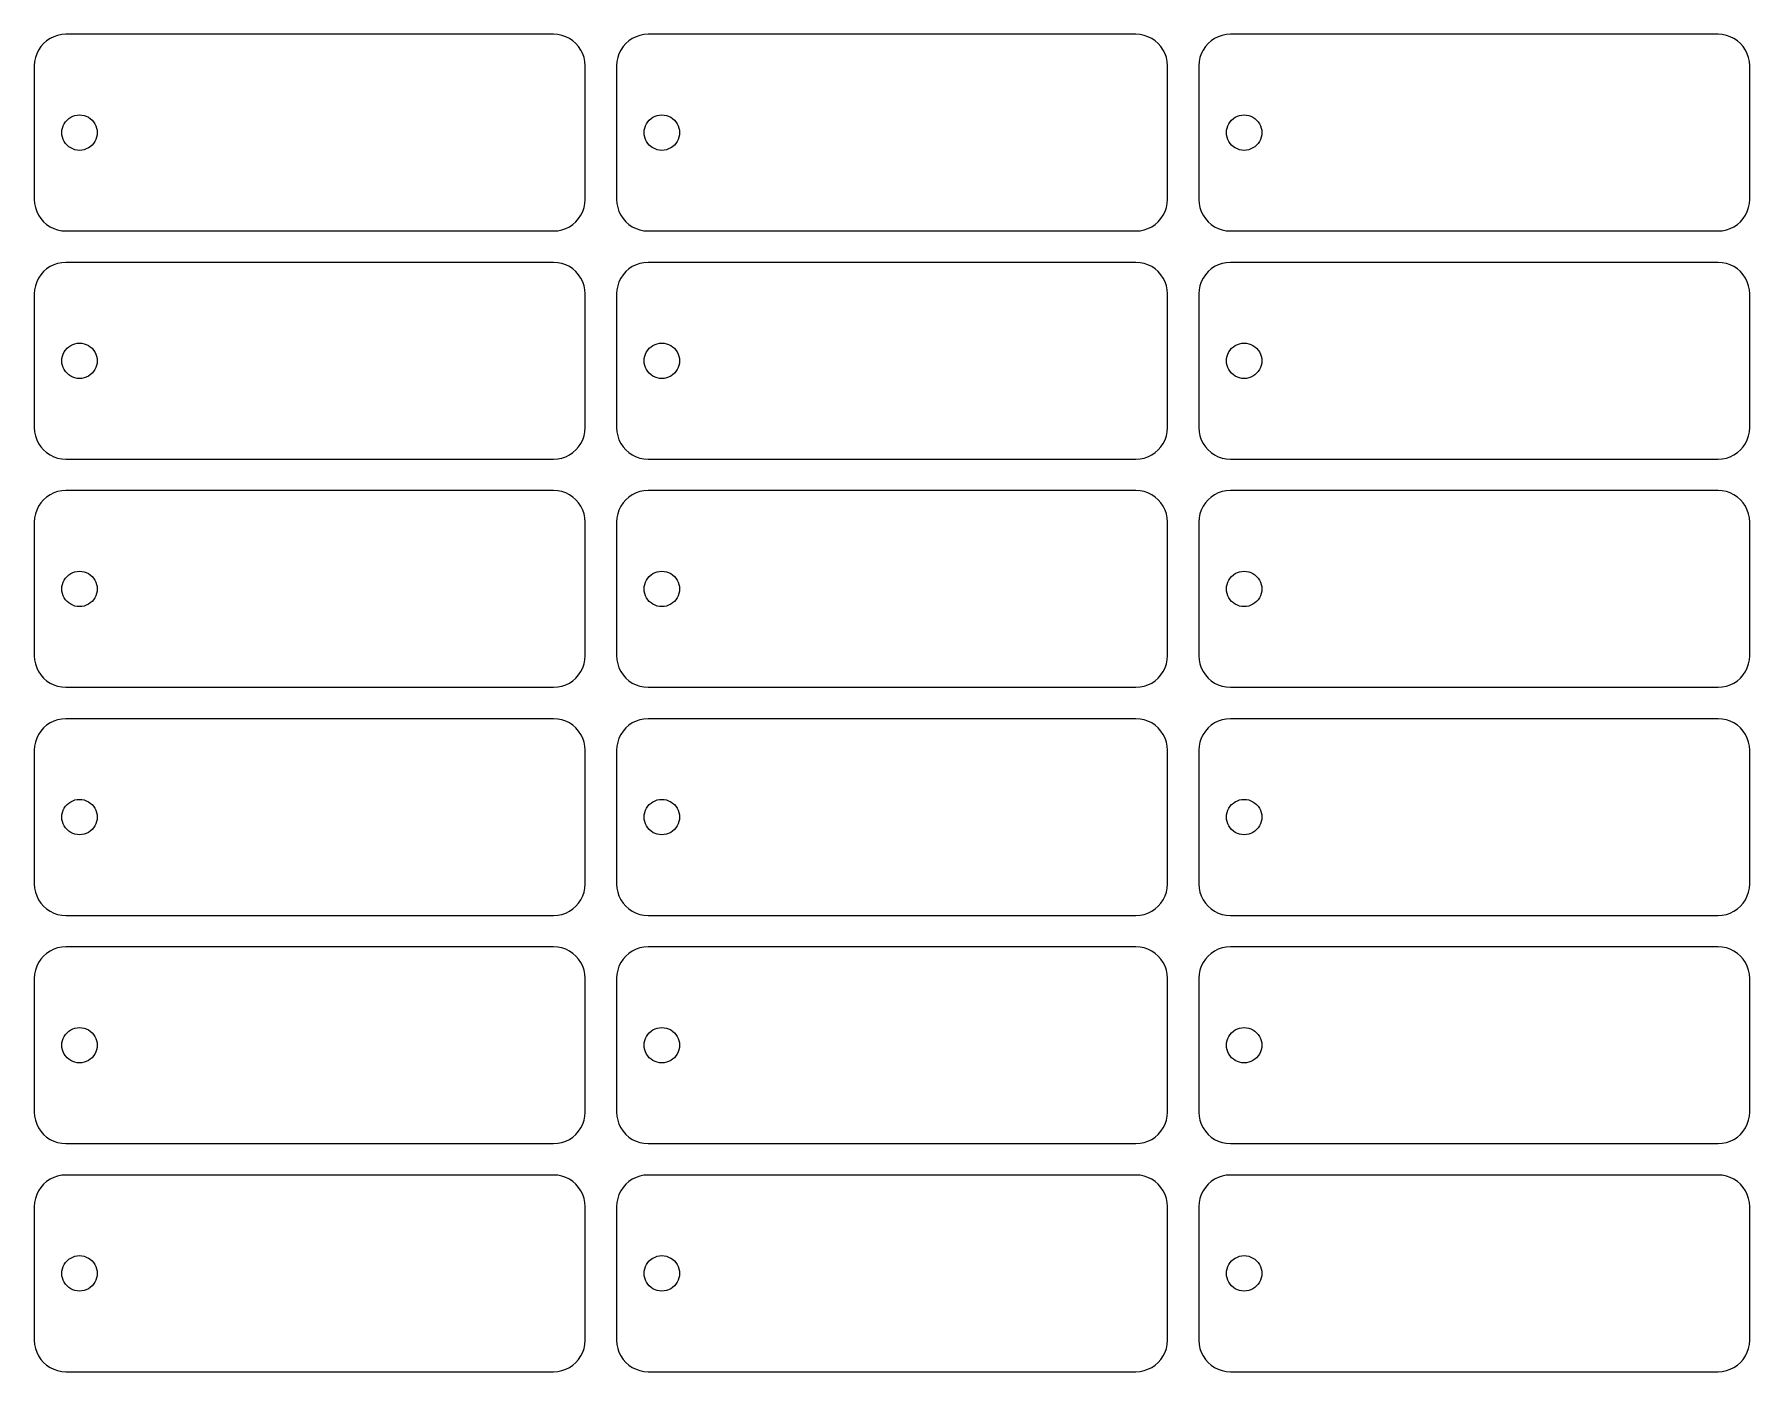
# Model space of a CAD drawing. Header units: metres. Extents: x 5 to 223, y 25 to 195.
import ezdxf

# ---------------------------------------------------------------- set-up
doc = ezdxf.new("R2010")
doc.units = ezdxf.units.M

msp = doc.modelspace()

# ---------------------------------------------------------------- linework, layer by layer
for p, q in [((6.56496, 194.173), (6.17157, 193.828)), ((7, 194.464), (6.56496, 194.173)), ((7.46927, 194.696), (7, 194.464)), ((7.96472, 194.864), (7.46927, 194.696)), ((8.47789, 194.966), (7.96472, 194.864)), ((9, 195), (8.47789, 194.966)), ((71, 195), (9, 195)), ((71.5221, 194.966), (71, 195)), ((72.0353, 194.864), (71.5221, 194.966)), ((72.5307, 194.696), (72.0353, 194.864)), ((73, 194.464), (72.5307, 194.696)), ((73.435, 194.173), (73, 194.464)), ((73.8284, 193.828), (73.435, 194.173)), ((80.565, 194.173), (80.1716, 193.828)), ((81, 194.464), (80.565, 194.173)), ((81.4693, 194.696), (81, 194.464)), ((81.9647, 194.864), (81.4693, 194.696)), ((82.4779, 194.966), (81.9647, 194.864)), ((83, 195), (82.4779, 194.966)), ((145, 195), (83, 195)), ((145.522, 194.966), (145, 195)), ((146.035, 194.864), (145.522, 194.966)), ((146.531, 194.696), (146.035, 194.864)), ((147, 194.464), (146.531, 194.696)), ((147.435, 194.173), (147, 194.464)), ((147.828, 193.828), (147.435, 194.173)), ((154.565, 194.173), (154.172, 193.828)), ((155, 194.464), (154.565, 194.173)), ((155.469, 194.696), (155, 194.464)), ((155.965, 194.864), (155.469, 194.696)), ((156.478, 194.966), (155.965, 194.864)), ((157, 195), (156.478, 194.966)), ((219, 195), (157, 195)), ((219.522, 194.966), (219, 195)), ((220.035, 194.864), (219.522, 194.966)), ((220.531, 194.696), (220.035, 194.864)), ((221, 194.464), (220.531, 194.696)), ((221.435, 194.173), (221, 194.464)), ((221.828, 193.828), (221.435, 194.173)), ((5.13629, 192.035), (5.03423, 191.522)), ((5.30449, 192.531), (5.13629, 192.035)), ((5.5359, 193), (5.30449, 192.531)), ((5.82658, 193.435), (5.5359, 193)), ((6.17157, 193.828), (5.82658, 193.435)), ((74.1734, 193.435), (73.8284, 193.828)), ((74.4641, 193), (74.1734, 193.435)), ((74.6955, 192.531), (74.4641, 193)), ((74.8637, 192.035), (74.6955, 192.531)), ((74.9658, 191.522), (74.8637, 192.035)), ((79.1363, 192.035), (79.0342, 191.522)), ((79.3045, 192.531), (79.1363, 192.035)), ((79.5359, 193), (79.3045, 192.531)), ((79.8266, 193.435), (79.5359, 193)), ((80.1716, 193.828), (79.8266, 193.435)), ((148.173, 193.435), (147.828, 193.828)), ((148.464, 193), (148.173, 193.435)), ((148.696, 192.531), (148.464, 193)), ((148.864, 192.035), (148.696, 192.531)), ((148.966, 191.522), (148.864, 192.035)), ((153.136, 192.035), (153.034, 191.522)), ((153.304, 192.531), (153.136, 192.035)), ((153.536, 193), (153.304, 192.531)), ((153.827, 193.435), (153.536, 193)), ((154.172, 193.828), (153.827, 193.435)), ((222.173, 193.435), (221.828, 193.828)), ((222.464, 193), (222.173, 193.435)), ((222.696, 192.531), (222.464, 193)), ((222.864, 192.035), (222.696, 192.531)), ((222.966, 191.522), (222.864, 192.035)), ((5.03423, 191.522), (5, 191)), ((5, 191), (5, 174)), ((75, 191), (74.9658, 191.522)), ((75, 174), (75, 191)), ((79.0342, 191.522), (79, 191)), ((79, 191), (79, 174)), ((149, 191), (148.966, 191.522)), ((149, 174), (149, 191)), ((153.034, 191.522), (153, 191)), ((153, 191), (153, 174)), ((223, 191), (222.966, 191.522)), ((223, 174), (223, 191)), ((8.57666, 183.082), (8.67126, 183.361)), ((8.67126, 183.361), (8.80144, 183.625)), ((8.80144, 183.625), (8.96495, 183.87)), ((8.96495, 183.87), (9.159, 184.091)), ((9.159, 184.091), (9.38028, 184.285)), ((9.38028, 184.285), (9.625, 184.449)), ((9.625, 184.449), (9.88896, 184.579)), ((9.88896, 184.579), (10.1676, 184.673)), ((10.1676, 184.673), (10.4563, 184.731)), ((10.4563, 184.731), (10.75, 184.75)), ((10.75, 184.75), (11.0437, 184.731)), ((11.0437, 184.731), (11.3323, 184.673)), ((11.3323, 184.673), (11.611, 184.579)), ((11.611, 184.579), (11.875, 184.449)), ((11.875, 184.449), (12.1197, 184.285)), ((12.1197, 184.285), (12.341, 184.091)), ((12.341, 184.091), (12.535, 183.87)), ((12.535, 183.87), (12.6985, 183.625)), ((12.6985, 183.625), (12.8287, 183.361)), ((12.8287, 183.361), (12.9233, 183.082)), ((82.5767, 183.082), (82.6713, 183.361)), ((82.6713, 183.361), (82.8014, 183.625)), ((82.8014, 183.625), (82.965, 183.87)), ((82.965, 183.87), (83.159, 184.091)), ((83.159, 184.091), (83.3803, 184.285)), ((83.3803, 184.285), (83.625, 184.449)), ((83.625, 184.449), (83.889, 184.579)), ((83.889, 184.579), (84.1676, 184.673)), ((84.1676, 184.673), (84.4563, 184.731)), ((84.4563, 184.731), (84.75, 184.75)), ((84.75, 184.75), (85.0437, 184.731)), ((85.0437, 184.731), (85.3323, 184.673)), ((85.3323, 184.673), (85.611, 184.579)), ((85.611, 184.579), (85.875, 184.449)), ((85.875, 184.449), (86.1197, 184.285)), ((86.1197, 184.285), (86.341, 184.091)), ((86.341, 184.091), (86.535, 183.87)), ((86.535, 183.87), (86.6985, 183.625)), ((86.6985, 183.625), (86.8287, 183.361)), ((86.8287, 183.361), (86.9233, 183.082)), ((156.577, 183.082), (156.671, 183.361)), ((156.671, 183.361), (156.801, 183.625)), ((156.801, 183.625), (156.965, 183.87)), ((156.965, 183.87), (157.159, 184.091)), ((157.159, 184.091), (157.38, 184.285)), ((157.38, 184.285), (157.625, 184.449)), ((157.625, 184.449), (157.889, 184.579)), ((157.889, 184.579), (158.168, 184.673)), ((158.168, 184.673), (158.456, 184.731)), ((158.456, 184.731), (158.75, 184.75)), ((158.75, 184.75), (159.044, 184.731)), ((159.044, 184.731), (159.332, 184.673)), ((159.332, 184.673), (159.611, 184.579)), ((159.611, 184.579), (159.875, 184.449)), ((159.875, 184.449), (160.12, 184.285)), ((160.12, 184.285), (160.341, 184.091)), ((160.341, 184.091), (160.535, 183.87)), ((160.535, 183.87), (160.699, 183.625)), ((160.699, 183.625), (160.829, 183.361)), ((160.829, 183.361), (160.923, 183.082)), ((8.5, 182.5), (8.51924, 182.794)), ((8.51924, 182.206), (8.5, 182.5)), ((8.51924, 182.794), (8.57666, 183.082)), ((8.57666, 181.918), (8.51924, 182.206)), ((8.67126, 181.639), (8.57666, 181.918)), ((8.80144, 181.375), (8.67126, 181.639)), ((8.96495, 181.13), (8.80144, 181.375)), ((9.159, 180.909), (8.96495, 181.13)), ((12.535, 181.13), (12.341, 180.909)), ((12.6985, 181.375), (12.535, 181.13)), ((12.8287, 181.639), (12.6985, 181.375)), ((12.9233, 181.918), (12.8287, 181.639)), ((12.9233, 183.082), (12.9807, 182.794)), ((12.9807, 182.206), (12.9233, 181.918)), ((12.9807, 182.794), (13, 182.5)), ((13, 182.5), (12.9807, 182.206)), ((82.5, 182.5), (82.5192, 182.794)), ((82.5192, 182.206), (82.5, 182.5)), ((82.5192, 182.794), (82.5767, 183.082)), ((82.5767, 181.918), (82.5192, 182.206)), ((82.6713, 181.639), (82.5767, 181.918)), ((82.8014, 181.375), (82.6713, 181.639)), ((82.965, 181.13), (82.8014, 181.375)), ((83.159, 180.909), (82.965, 181.13)), ((86.535, 181.13), (86.341, 180.909)), ((86.6985, 181.375), (86.535, 181.13)), ((86.8287, 181.639), (86.6985, 181.375)), ((86.9233, 181.918), (86.8287, 181.639)), ((86.9233, 183.082), (86.9807, 182.794)), ((86.9807, 182.206), (86.9233, 181.918)), ((86.9807, 182.794), (87, 182.5)), ((87, 182.5), (86.9807, 182.206)), ((156.5, 182.5), (156.519, 182.794)), ((156.519, 182.206), (156.5, 182.5)), ((156.519, 182.794), (156.577, 183.082)), ((156.577, 181.918), (156.519, 182.206)), ((156.671, 181.639), (156.577, 181.918)), ((156.801, 181.375), (156.671, 181.639)), ((156.965, 181.13), (156.801, 181.375)), ((157.159, 180.909), (156.965, 181.13)), ((160.535, 181.13), (160.341, 180.909)), ((160.699, 181.375), (160.535, 181.13)), ((160.829, 181.639), (160.699, 181.375)), ((160.923, 181.918), (160.829, 181.639)), ((160.923, 183.082), (160.981, 182.794)), ((160.981, 182.206), (160.923, 181.918)), ((160.981, 182.794), (161, 182.5)), ((161, 182.5), (160.981, 182.206)), ((9.38028, 180.715), (9.159, 180.909)), ((9.625, 180.551), (9.38028, 180.715)), ((9.88896, 180.421), (9.625, 180.551)), ((10.1676, 180.327), (9.88896, 180.421)), ((10.4563, 180.269), (10.1676, 180.327)), ((10.75, 180.25), (10.4563, 180.269)), ((11.0437, 180.269), (10.75, 180.25)), ((11.3323, 180.327), (11.0437, 180.269)), ((11.611, 180.421), (11.3323, 180.327)), ((11.875, 180.551), (11.611, 180.421)), ((12.1197, 180.715), (11.875, 180.551)), ((12.341, 180.909), (12.1197, 180.715)), ((83.3803, 180.715), (83.159, 180.909)), ((83.625, 180.551), (83.3803, 180.715)), ((83.889, 180.421), (83.625, 180.551)), ((84.1676, 180.327), (83.889, 180.421)), ((84.4563, 180.269), (84.1676, 180.327)), ((84.75, 180.25), (84.4563, 180.269)), ((85.0437, 180.269), (84.75, 180.25)), ((85.3323, 180.327), (85.0437, 180.269)), ((85.611, 180.421), (85.3323, 180.327)), ((85.875, 180.551), (85.611, 180.421)), ((86.1197, 180.715), (85.875, 180.551)), ((86.341, 180.909), (86.1197, 180.715)), ((157.38, 180.715), (157.159, 180.909)), ((157.625, 180.551), (157.38, 180.715)), ((157.889, 180.421), (157.625, 180.551)), ((158.168, 180.327), (157.889, 180.421)), ((158.456, 180.269), (158.168, 180.327)), ((158.75, 180.25), (158.456, 180.269)), ((159.044, 180.269), (158.75, 180.25)), ((159.332, 180.327), (159.044, 180.269)), ((159.611, 180.421), (159.332, 180.327)), ((159.875, 180.551), (159.611, 180.421)), ((160.12, 180.715), (159.875, 180.551)), ((160.341, 180.909), (160.12, 180.715)), ((5, 174), (5.03423, 173.478)), ((5.03423, 173.478), (5.13629, 172.965)), ((5.13629, 172.965), (5.30449, 172.469)), ((5.30449, 172.469), (5.5359, 172)), ((74.4641, 172), (74.6955, 172.469)), ((74.6955, 172.469), (74.8637, 172.965)), ((74.8637, 172.965), (74.9658, 173.478)), ((74.9658, 173.478), (75, 174)), ((79, 174), (79.0342, 173.478)), ((79.0342, 173.478), (79.1363, 172.965)), ((79.1363, 172.965), (79.3045, 172.469)), ((79.3045, 172.469), (79.5359, 172)), ((148.464, 172), (148.696, 172.469)), ((148.696, 172.469), (148.864, 172.965)), ((148.864, 172.965), (148.966, 173.478)), ((148.966, 173.478), (149, 174)), ((153, 174), (153.034, 173.478)), ((153.034, 173.478), (153.136, 172.965)), ((153.136, 172.965), (153.304, 172.469)), ((153.304, 172.469), (153.536, 172)), ((222.464, 172), (222.696, 172.469)), ((222.696, 172.469), (222.864, 172.965)), ((222.864, 172.965), (222.966, 173.478)), ((222.966, 173.478), (223, 174)), ((5.5359, 172), (5.82658, 171.565)), ((5.82658, 171.565), (6.17157, 171.172)), ((6.17157, 171.172), (6.56496, 170.827)), ((6.56496, 170.827), (7, 170.536)), ((7, 170.536), (7.46927, 170.304)), ((7.46927, 170.304), (7.96472, 170.136)), ((7.96472, 170.136), (8.47789, 170.034)), ((71.5221, 170.034), (72.0353, 170.136)), ((72.0353, 170.136), (72.5307, 170.304)), ((72.5307, 170.304), (73, 170.536)), ((73, 170.536), (73.435, 170.827)), ((73.435, 170.827), (73.8284, 171.172)), ((73.8284, 171.172), (74.1734, 171.565)), ((74.1734, 171.565), (74.4641, 172)), ((79.5359, 172), (79.8266, 171.565)), ((79.8266, 171.565), (80.1716, 171.172)), ((80.1716, 171.172), (80.565, 170.827)), ((80.565, 170.827), (81, 170.536)), ((81, 170.536), (81.4693, 170.304)), ((81.4693, 170.304), (81.9647, 170.136)), ((81.9647, 170.136), (82.4779, 170.034)), ((145.522, 170.034), (146.035, 170.136)), ((146.035, 170.136), (146.531, 170.304)), ((146.531, 170.304), (147, 170.536)), ((147, 170.536), (147.435, 170.827)), ((147.435, 170.827), (147.828, 171.172)), ((147.828, 171.172), (148.173, 171.565)), ((148.173, 171.565), (148.464, 172)), ((153.536, 172), (153.827, 171.565)), ((153.827, 171.565), (154.172, 171.172)), ((154.172, 171.172), (154.565, 170.827)), ((154.565, 170.827), (155, 170.536)), ((155, 170.536), (155.469, 170.304)), ((155.469, 170.304), (155.965, 170.136)), ((155.965, 170.136), (156.478, 170.034)), ((219.522, 170.034), (220.035, 170.136)), ((220.035, 170.136), (220.531, 170.304)), ((220.531, 170.304), (221, 170.536)), ((221, 170.536), (221.435, 170.827)), ((221.435, 170.827), (221.828, 171.172)), ((221.828, 171.172), (222.173, 171.565)), ((222.173, 171.565), (222.464, 172)), ((8.47789, 170.034), (9, 170)), ((9, 170), (71, 170)), ((71, 170), (71.5221, 170.034)), ((82.4779, 170.034), (83, 170)), ((83, 170), (145, 170)), ((145, 170), (145.522, 170.034)), ((156.478, 170.034), (157, 170)), ((157, 170), (219, 170)), ((219, 170), (219.522, 170.034)), ((7.46927, 165.696), (7, 165.464)), ((7.96472, 165.864), (7.46927, 165.696)), ((8.47789, 165.966), (7.96472, 165.864)), ((9, 166), (8.47789, 165.966)), ((71, 166), (9, 166)), ((71.5221, 165.966), (71, 166)), ((72.0353, 165.864), (71.5221, 165.966)), ((72.5307, 165.696), (72.0353, 165.864)), ((73, 165.464), (72.5307, 165.696)), ((81.4693, 165.696), (81, 165.464)), ((81.9647, 165.864), (81.4693, 165.696)), ((82.4779, 165.966), (81.9647, 165.864)), ((83, 166), (82.4779, 165.966)), ((145, 166), (83, 166)), ((145.522, 165.966), (145, 166)), ((146.035, 165.864), (145.522, 165.966)), ((146.531, 165.696), (146.035, 165.864)), ((147, 165.464), (146.531, 165.696)), ((155.469, 165.696), (155, 165.464)), ((155.965, 165.864), (155.469, 165.696)), ((156.478, 165.966), (155.965, 165.864)), ((157, 166), (156.478, 165.966)), ((219, 166), (157, 166)), ((219.522, 165.966), (219, 166)), ((220.035, 165.864), (219.522, 165.966)), ((220.531, 165.696), (220.035, 165.864)), ((221, 165.464), (220.531, 165.696)), ((5.30449, 163.531), (5.13629, 163.035)), ((5.5359, 164), (5.30449, 163.531)), ((5.82658, 164.435), (5.5359, 164)), ((6.17157, 164.828), (5.82658, 164.435)), ((6.56496, 165.173), (6.17157, 164.828)), ((7, 165.464), (6.56496, 165.173)), ((73.435, 165.173), (73, 165.464)), ((73.8284, 164.828), (73.435, 165.173)), ((74.1734, 164.435), (73.8284, 164.828)), ((74.4641, 164), (74.1734, 164.435)), ((74.6955, 163.531), (74.4641, 164)), ((74.8637, 163.035), (74.6955, 163.531)), ((79.3045, 163.531), (79.1363, 163.035)), ((79.5359, 164), (79.3045, 163.531)), ((79.8266, 164.435), (79.5359, 164)), ((80.1716, 164.828), (79.8266, 164.435)), ((80.565, 165.173), (80.1716, 164.828)), ((81, 165.464), (80.565, 165.173)), ((147.435, 165.173), (147, 165.464)), ((147.828, 164.828), (147.435, 165.173)), ((148.173, 164.435), (147.828, 164.828)), ((148.464, 164), (148.173, 164.435)), ((148.696, 163.531), (148.464, 164)), ((148.864, 163.035), (148.696, 163.531)), ((153.304, 163.531), (153.136, 163.035)), ((153.536, 164), (153.304, 163.531)), ((153.827, 164.435), (153.536, 164)), ((154.172, 164.828), (153.827, 164.435)), ((154.565, 165.173), (154.172, 164.828)), ((155, 165.464), (154.565, 165.173)), ((221.435, 165.173), (221, 165.464)), ((221.828, 164.828), (221.435, 165.173)), ((222.173, 164.435), (221.828, 164.828)), ((222.464, 164), (222.173, 164.435)), ((222.696, 163.531), (222.464, 164)), ((222.864, 163.035), (222.696, 163.531)), ((5.03423, 162.522), (5, 162)), ((5, 162), (5, 145)), ((5.13629, 163.035), (5.03423, 162.522)), ((74.9658, 162.522), (74.8637, 163.035)), ((75, 162), (74.9658, 162.522)), ((75, 145), (75, 162)), ((79.0342, 162.522), (79, 162)), ((79, 162), (79, 145)), ((79.1363, 163.035), (79.0342, 162.522)), ((148.966, 162.522), (148.864, 163.035)), ((149, 162), (148.966, 162.522)), ((149, 145), (149, 162)), ((153.034, 162.522), (153, 162)), ((153, 162), (153, 145)), ((153.136, 163.035), (153.034, 162.522)), ((222.966, 162.522), (222.864, 163.035)), ((223, 162), (222.966, 162.522)), ((223, 145), (223, 162)), ((8.80144, 154.625), (8.96495, 154.87)), ((8.96495, 154.87), (9.159, 155.091)), ((9.159, 155.091), (9.38028, 155.285)), ((9.38028, 155.285), (9.625, 155.449)), ((9.625, 155.449), (9.88896, 155.579)), ((9.88896, 155.579), (10.1676, 155.673)), ((10.1676, 155.673), (10.4563, 155.731)), ((10.4563, 155.731), (10.75, 155.75)), ((10.75, 155.75), (11.0437, 155.731)), ((11.0437, 155.731), (11.3323, 155.673)), ((11.3323, 155.673), (11.611, 155.579)), ((11.611, 155.579), (11.875, 155.449)), ((11.875, 155.449), (12.1197, 155.285)), ((12.1197, 155.285), (12.341, 155.091)), ((12.341, 155.091), (12.535, 154.87)), ((12.535, 154.87), (12.6985, 154.625)), ((82.8014, 154.625), (82.965, 154.87)), ((82.965, 154.87), (83.159, 155.091)), ((83.159, 155.091), (83.3803, 155.285)), ((83.3803, 155.285), (83.625, 155.449)), ((83.625, 155.449), (83.889, 155.579)), ((83.889, 155.579), (84.1676, 155.673)), ((84.1676, 155.673), (84.4563, 155.731)), ((84.4563, 155.731), (84.75, 155.75)), ((84.75, 155.75), (85.0437, 155.731)), ((85.0437, 155.731), (85.3323, 155.673)), ((85.3323, 155.673), (85.611, 155.579)), ((85.611, 155.579), (85.875, 155.449)), ((85.875, 155.449), (86.1197, 155.285)), ((86.1197, 155.285), (86.341, 155.091)), ((86.341, 155.091), (86.535, 154.87)), ((86.535, 154.87), (86.6985, 154.625)), ((156.801, 154.625), (156.965, 154.87)), ((156.965, 154.87), (157.159, 155.091)), ((157.159, 155.091), (157.38, 155.285)), ((157.38, 155.285), (157.625, 155.449)), ((157.625, 155.449), (157.889, 155.579)), ((157.889, 155.579), (158.168, 155.673)), ((158.168, 155.673), (158.456, 155.731)), ((158.456, 155.731), (158.75, 155.75)), ((158.75, 155.75), (159.044, 155.731)), ((159.044, 155.731), (159.332, 155.673)), ((159.332, 155.673), (159.611, 155.579)), ((159.611, 155.579), (159.875, 155.449)), ((159.875, 155.449), (160.12, 155.285)), ((160.12, 155.285), (160.341, 155.091)), ((160.341, 155.091), (160.535, 154.87)), ((160.535, 154.87), (160.699, 154.625)), ((8.5, 153.5), (8.51924, 153.794)), ((8.51924, 153.206), (8.5, 153.5)), ((8.51924, 153.794), (8.57666, 154.082)), ((8.57666, 152.918), (8.51924, 153.206)), ((8.57666, 154.082), (8.67126, 154.361)), ((8.67126, 152.639), (8.57666, 152.918)), ((8.67126, 154.361), (8.80144, 154.625)), ((8.80144, 152.375), (8.67126, 152.639)), ((12.6985, 154.625), (12.8287, 154.361)), ((12.8287, 152.639), (12.6985, 152.375)), ((12.8287, 154.361), (12.9233, 154.082)), ((12.9233, 152.918), (12.8287, 152.639)), ((12.9233, 154.082), (12.9807, 153.794)), ((12.9807, 153.206), (12.9233, 152.918)), ((12.9807, 153.794), (13, 153.5)), ((13, 153.5), (12.9807, 153.206)), ((82.5, 153.5), (82.5192, 153.794)), ((82.5192, 153.206), (82.5, 153.5)), ((82.5192, 153.794), (82.5767, 154.082)), ((82.5767, 152.918), (82.5192, 153.206)), ((82.5767, 154.082), (82.6713, 154.361)), ((82.6713, 152.639), (82.5767, 152.918)), ((82.6713, 154.361), (82.8014, 154.625)), ((82.8014, 152.375), (82.6713, 152.639)), ((86.6985, 154.625), (86.8287, 154.361)), ((86.8287, 152.639), (86.6985, 152.375)), ((86.8287, 154.361), (86.9233, 154.082)), ((86.9233, 152.918), (86.8287, 152.639)), ((86.9233, 154.082), (86.9807, 153.794)), ((86.9807, 153.206), (86.9233, 152.918)), ((86.9807, 153.794), (87, 153.5)), ((87, 153.5), (86.9807, 153.206)), ((156.5, 153.5), (156.519, 153.794)), ((156.519, 153.206), (156.5, 153.5)), ((156.519, 153.794), (156.577, 154.082)), ((156.577, 152.918), (156.519, 153.206)), ((156.577, 154.082), (156.671, 154.361)), ((156.671, 152.639), (156.577, 152.918)), ((156.671, 154.361), (156.801, 154.625)), ((156.801, 152.375), (156.671, 152.639)), ((160.699, 154.625), (160.829, 154.361)), ((160.829, 152.639), (160.699, 152.375)), ((160.829, 154.361), (160.923, 154.082)), ((160.923, 152.918), (160.829, 152.639)), ((160.923, 154.082), (160.981, 153.794)), ((160.981, 153.206), (160.923, 152.918)), ((160.981, 153.794), (161, 153.5)), ((161, 153.5), (160.981, 153.206)), ((8.96495, 152.13), (8.80144, 152.375)), ((9.159, 151.909), (8.96495, 152.13)), ((9.38028, 151.715), (9.159, 151.909)), ((9.625, 151.551), (9.38028, 151.715)), ((9.88896, 151.421), (9.625, 151.551)), ((10.1676, 151.327), (9.88896, 151.421)), ((10.4563, 151.269), (10.1676, 151.327)), ((10.75, 151.25), (10.4563, 151.269)), ((11.0437, 151.269), (10.75, 151.25)), ((11.3323, 151.327), (11.0437, 151.269)), ((11.611, 151.421), (11.3323, 151.327)), ((11.875, 151.551), (11.611, 151.421)), ((12.1197, 151.715), (11.875, 151.551)), ((12.341, 151.909), (12.1197, 151.715)), ((12.535, 152.13), (12.341, 151.909)), ((12.6985, 152.375), (12.535, 152.13)), ((82.965, 152.13), (82.8014, 152.375)), ((83.159, 151.909), (82.965, 152.13)), ((83.3803, 151.715), (83.159, 151.909)), ((83.625, 151.551), (83.3803, 151.715)), ((83.889, 151.421), (83.625, 151.551)), ((84.1676, 151.327), (83.889, 151.421)), ((84.4563, 151.269), (84.1676, 151.327)), ((84.75, 151.25), (84.4563, 151.269)), ((85.0437, 151.269), (84.75, 151.25)), ((85.3323, 151.327), (85.0437, 151.269)), ((85.611, 151.421), (85.3323, 151.327)), ((85.875, 151.551), (85.611, 151.421)), ((86.1197, 151.715), (85.875, 151.551)), ((86.341, 151.909), (86.1197, 151.715)), ((86.535, 152.13), (86.341, 151.909)), ((86.6985, 152.375), (86.535, 152.13)), ((156.965, 152.13), (156.801, 152.375)), ((157.159, 151.909), (156.965, 152.13)), ((157.38, 151.715), (157.159, 151.909)), ((157.625, 151.551), (157.38, 151.715)), ((157.889, 151.421), (157.625, 151.551)), ((158.168, 151.327), (157.889, 151.421)), ((158.456, 151.269), (158.168, 151.327)), ((158.75, 151.25), (158.456, 151.269)), ((159.044, 151.269), (158.75, 151.25)), ((159.332, 151.327), (159.044, 151.269)), ((159.611, 151.421), (159.332, 151.327)), ((159.875, 151.551), (159.611, 151.421)), ((160.12, 151.715), (159.875, 151.551)), ((160.341, 151.909), (160.12, 151.715)), ((160.535, 152.13), (160.341, 151.909)), ((160.699, 152.375), (160.535, 152.13)), ((5, 145), (5.03423, 144.478)), ((5.03423, 144.478), (5.13629, 143.965)), ((5.13629, 143.965), (5.30449, 143.469)), ((74.6955, 143.469), (74.8637, 143.965)), ((74.8637, 143.965), (74.9658, 144.478)), ((74.9658, 144.478), (75, 145)), ((79, 145), (79.0342, 144.478)), ((79.0342, 144.478), (79.1363, 143.965)), ((79.1363, 143.965), (79.3045, 143.469)), ((148.696, 143.469), (148.864, 143.965)), ((148.864, 143.965), (148.966, 144.478)), ((148.966, 144.478), (149, 145)), ((153, 145), (153.034, 144.478)), ((153.034, 144.478), (153.136, 143.965)), ((153.136, 143.965), (153.304, 143.469)), ((222.696, 143.469), (222.864, 143.965)), ((222.864, 143.965), (222.966, 144.478)), ((222.966, 144.478), (223, 145)), ((5.30449, 143.469), (5.5359, 143)), ((5.5359, 143), (5.82658, 142.565)), ((5.82658, 142.565), (6.17157, 142.172)), ((6.17157, 142.172), (6.56496, 141.827)), ((6.56496, 141.827), (7, 141.536)), ((73, 141.536), (73.435, 141.827)), ((73.435, 141.827), (73.8284, 142.172)), ((73.8284, 142.172), (74.1734, 142.565)), ((74.1734, 142.565), (74.4641, 143)), ((74.4641, 143), (74.6955, 143.469)), ((79.3045, 143.469), (79.5359, 143)), ((79.5359, 143), (79.8266, 142.565)), ((79.8266, 142.565), (80.1716, 142.172)), ((80.1716, 142.172), (80.565, 141.827)), ((80.565, 141.827), (81, 141.536)), ((147, 141.536), (147.435, 141.827)), ((147.435, 141.827), (147.828, 142.172)), ((147.828, 142.172), (148.173, 142.565)), ((148.173, 142.565), (148.464, 143)), ((148.464, 143), (148.696, 143.469)), ((153.304, 143.469), (153.536, 143)), ((153.536, 143), (153.827, 142.565)), ((153.827, 142.565), (154.172, 142.172)), ((154.172, 142.172), (154.565, 141.827)), ((154.565, 141.827), (155, 141.536)), ((221, 141.536), (221.435, 141.827)), ((221.435, 141.827), (221.828, 142.172)), ((221.828, 142.172), (222.173, 142.565)), ((222.173, 142.565), (222.464, 143)), ((222.464, 143), (222.696, 143.469)), ((7, 141.536), (7.46927, 141.304)), ((7.46927, 141.304), (7.96472, 141.136)), ((7.96472, 141.136), (8.47789, 141.034)), ((8.47789, 141.034), (9, 141)), ((9, 141), (71, 141)), ((71, 141), (71.5221, 141.034)), ((71.5221, 141.034), (72.0353, 141.136)), ((72.0353, 141.136), (72.5307, 141.304)), ((72.5307, 141.304), (73, 141.536)), ((81, 141.536), (81.4693, 141.304)), ((81.4693, 141.304), (81.9647, 141.136)), ((81.9647, 141.136), (82.4779, 141.034)), ((82.4779, 141.034), (83, 141)), ((83, 141), (145, 141)), ((145, 141), (145.522, 141.034)), ((145.522, 141.034), (146.035, 141.136)), ((146.035, 141.136), (146.531, 141.304)), ((146.531, 141.304), (147, 141.536)), ((155, 141.536), (155.469, 141.304)), ((155.469, 141.304), (155.965, 141.136)), ((155.965, 141.136), (156.478, 141.034)), ((156.478, 141.034), (157, 141)), ((157, 141), (219, 141)), ((219, 141), (219.522, 141.034)), ((219.522, 141.034), (220.035, 141.136)), ((220.035, 141.136), (220.531, 141.304)), ((220.531, 141.304), (221, 141.536)), ((5.82658, 135.435), (5.5359, 135)), ((6.17157, 135.828), (5.82658, 135.435)), ((6.56496, 136.173), (6.17157, 135.828)), ((7, 136.464), (6.56496, 136.173)), ((7.46927, 136.696), (7, 136.464)), ((7.96472, 136.864), (7.46927, 136.696)), ((8.47789, 136.966), (7.96472, 136.864)), ((9, 137), (8.47789, 136.966)), ((71, 137), (9, 137)), ((71.5221, 136.966), (71, 137)), ((72.0353, 136.864), (71.5221, 136.966)), ((72.5307, 136.696), (72.0353, 136.864)), ((73, 136.464), (72.5307, 136.696)), ((73.435, 136.173), (73, 136.464)), ((73.8284, 135.828), (73.435, 136.173)), ((74.1734, 135.435), (73.8284, 135.828)), ((74.4641, 135), (74.1734, 135.435)), ((79.8266, 135.435), (79.5359, 135)), ((80.1716, 135.828), (79.8266, 135.435)), ((80.565, 136.173), (80.1716, 135.828)), ((81, 136.464), (80.565, 136.173)), ((81.4693, 136.696), (81, 136.464)), ((81.9647, 136.864), (81.4693, 136.696)), ((82.4779, 136.966), (81.9647, 136.864)), ((83, 137), (82.4779, 136.966)), ((145, 137), (83, 137)), ((145.522, 136.966), (145, 137)), ((146.035, 136.864), (145.522, 136.966)), ((146.531, 136.696), (146.035, 136.864)), ((147, 136.464), (146.531, 136.696)), ((147.435, 136.173), (147, 136.464)), ((147.828, 135.828), (147.435, 136.173)), ((148.173, 135.435), (147.828, 135.828)), ((148.464, 135), (148.173, 135.435)), ((153.827, 135.435), (153.536, 135)), ((154.172, 135.828), (153.827, 135.435)), ((154.565, 136.173), (154.172, 135.828)), ((155, 136.464), (154.565, 136.173)), ((155.469, 136.696), (155, 136.464)), ((155.965, 136.864), (155.469, 136.696)), ((156.478, 136.966), (155.965, 136.864)), ((157, 137), (156.478, 136.966)), ((219, 137), (157, 137)), ((219.522, 136.966), (219, 137)), ((220.035, 136.864), (219.522, 136.966)), ((220.531, 136.696), (220.035, 136.864)), ((221, 136.464), (220.531, 136.696)), ((221.435, 136.173), (221, 136.464)), ((221.828, 135.828), (221.435, 136.173)), ((222.173, 135.435), (221.828, 135.828)), ((222.464, 135), (222.173, 135.435)), ((5.03423, 133.522), (5, 133)), ((5, 133), (5, 116)), ((5.13629, 134.035), (5.03423, 133.522)), ((5.30449, 134.531), (5.13629, 134.035)), ((5.5359, 135), (5.30449, 134.531)), ((74.6955, 134.531), (74.4641, 135)), ((74.8637, 134.035), (74.6955, 134.531)), ((74.9658, 133.522), (74.8637, 134.035)), ((75, 133), (74.9658, 133.522)), ((75, 116), (75, 133)), ((79.0342, 133.522), (79, 133)), ((79, 133), (79, 116)), ((79.1363, 134.035), (79.0342, 133.522)), ((79.3045, 134.531), (79.1363, 134.035)), ((79.5359, 135), (79.3045, 134.531)), ((148.696, 134.531), (148.464, 135)), ((148.864, 134.035), (148.696, 134.531)), ((148.966, 133.522), (148.864, 134.035)), ((149, 133), (148.966, 133.522)), ((149, 116), (149, 133)), ((153.034, 133.522), (153, 133)), ((153, 133), (153, 116)), ((153.136, 134.035), (153.034, 133.522)), ((153.304, 134.531), (153.136, 134.035)), ((153.536, 135), (153.304, 134.531)), ((222.696, 134.531), (222.464, 135)), ((222.864, 134.035), (222.696, 134.531)), ((222.966, 133.522), (222.864, 134.035)), ((223, 133), (222.966, 133.522)), ((223, 116), (223, 133)), ((9.38028, 126.285), (9.625, 126.449)), ((9.625, 126.449), (9.88896, 126.579)), ((9.88896, 126.579), (10.1676, 126.673)), ((10.1676, 126.673), (10.4563, 126.731)), ((10.4563, 126.731), (10.75, 126.75)), ((10.75, 126.75), (11.0437, 126.731)), ((11.0437, 126.731), (11.3323, 126.673)), ((11.3323, 126.673), (11.611, 126.579)), ((11.611, 126.579), (11.875, 126.449)), ((11.875, 126.449), (12.1197, 126.285)), ((83.3803, 126.285), (83.625, 126.449)), ((83.625, 126.449), (83.889, 126.579)), ((83.889, 126.579), (84.1676, 126.673)), ((84.1676, 126.673), (84.4563, 126.731)), ((84.4563, 126.731), (84.75, 126.75)), ((84.75, 126.75), (85.0437, 126.731)), ((85.0437, 126.731), (85.3323, 126.673)), ((85.3323, 126.673), (85.611, 126.579)), ((85.611, 126.579), (85.875, 126.449)), ((85.875, 126.449), (86.1197, 126.285)), ((157.38, 126.285), (157.625, 126.449)), ((157.625, 126.449), (157.889, 126.579)), ((157.889, 126.579), (158.168, 126.673)), ((158.168, 126.673), (158.456, 126.731)), ((158.456, 126.731), (158.75, 126.75)), ((158.75, 126.75), (159.044, 126.731)), ((159.044, 126.731), (159.332, 126.673)), ((159.332, 126.673), (159.611, 126.579)), ((159.611, 126.579), (159.875, 126.449)), ((159.875, 126.449), (160.12, 126.285)), ((8.5, 124.5), (8.51924, 124.794)), ((8.51924, 124.206), (8.5, 124.5)), ((8.51924, 124.794), (8.57666, 125.082)), ((8.57666, 125.082), (8.67126, 125.361)), ((8.67126, 125.361), (8.80144, 125.625)), ((8.80144, 125.625), (8.96495, 125.87)), ((8.96495, 125.87), (9.159, 126.091)), ((9.159, 126.091), (9.38028, 126.285)), ((12.1197, 126.285), (12.341, 126.091)), ((12.341, 126.091), (12.535, 125.87)), ((12.535, 125.87), (12.6985, 125.625)), ((12.6985, 125.625), (12.8287, 125.361)), ((12.8287, 125.361), (12.9233, 125.082)), ((12.9233, 125.082), (12.9807, 124.794)), ((12.9807, 124.794), (13, 124.5)), ((13, 124.5), (12.9807, 124.206)), ((82.5, 124.5), (82.5192, 124.794)), ((82.5192, 124.206), (82.5, 124.5)), ((82.5192, 124.794), (82.5767, 125.082)), ((82.5767, 125.082), (82.6713, 125.361)), ((82.6713, 125.361), (82.8014, 125.625)), ((82.8014, 125.625), (82.965, 125.87)), ((82.965, 125.87), (83.159, 126.091)), ((83.159, 126.091), (83.3803, 126.285)), ((86.1197, 126.285), (86.341, 126.091)), ((86.341, 126.091), (86.535, 125.87)), ((86.535, 125.87), (86.6985, 125.625)), ((86.6985, 125.625), (86.8287, 125.361)), ((86.8287, 125.361), (86.9233, 125.082)), ((86.9233, 125.082), (86.9807, 124.794)), ((86.9807, 124.794), (87, 124.5)), ((87, 124.5), (86.9807, 124.206)), ((156.5, 124.5), (156.519, 124.794)), ((156.519, 124.206), (156.5, 124.5)), ((156.519, 124.794), (156.577, 125.082)), ((156.577, 125.082), (156.671, 125.361)), ((156.671, 125.361), (156.801, 125.625)), ((156.801, 125.625), (156.965, 125.87)), ((156.965, 125.87), (157.159, 126.091)), ((157.159, 126.091), (157.38, 126.285)), ((160.12, 126.285), (160.341, 126.091)), ((160.341, 126.091), (160.535, 125.87)), ((160.535, 125.87), (160.699, 125.625)), ((160.699, 125.625), (160.829, 125.361)), ((160.829, 125.361), (160.923, 125.082)), ((160.923, 125.082), (160.981, 124.794)), ((160.981, 124.794), (161, 124.5)), ((161, 124.5), (160.981, 124.206)), ((8.57666, 123.918), (8.51924, 124.206)), ((8.67126, 123.639), (8.57666, 123.918)), ((8.80144, 123.375), (8.67126, 123.639)), ((8.96495, 123.13), (8.80144, 123.375)), ((9.159, 122.909), (8.96495, 123.13)), ((9.38028, 122.715), (9.159, 122.909)), ((9.625, 122.551), (9.38028, 122.715)), ((9.88896, 122.421), (9.625, 122.551)), ((10.1676, 122.327), (9.88896, 122.421)), ((10.4563, 122.269), (10.1676, 122.327)), ((10.75, 122.25), (10.4563, 122.269)), ((11.0437, 122.269), (10.75, 122.25)), ((11.3323, 122.327), (11.0437, 122.269)), ((11.611, 122.421), (11.3323, 122.327)), ((11.875, 122.551), (11.611, 122.421)), ((12.1197, 122.715), (11.875, 122.551)), ((12.341, 122.909), (12.1197, 122.715)), ((12.535, 123.13), (12.341, 122.909)), ((12.6985, 123.375), (12.535, 123.13)), ((12.8287, 123.639), (12.6985, 123.375)), ((12.9233, 123.918), (12.8287, 123.639)), ((12.9807, 124.206), (12.9233, 123.918)), ((82.5767, 123.918), (82.5192, 124.206)), ((82.6713, 123.639), (82.5767, 123.918)), ((82.8014, 123.375), (82.6713, 123.639)), ((82.965, 123.13), (82.8014, 123.375)), ((83.159, 122.909), (82.965, 123.13)), ((83.3803, 122.715), (83.159, 122.909)), ((83.625, 122.551), (83.3803, 122.715)), ((83.889, 122.421), (83.625, 122.551)), ((84.1676, 122.327), (83.889, 122.421)), ((84.4563, 122.269), (84.1676, 122.327)), ((84.75, 122.25), (84.4563, 122.269)), ((85.0437, 122.269), (84.75, 122.25)), ((85.3323, 122.327), (85.0437, 122.269)), ((85.611, 122.421), (85.3323, 122.327)), ((85.875, 122.551), (85.611, 122.421)), ((86.1197, 122.715), (85.875, 122.551)), ((86.341, 122.909), (86.1197, 122.715)), ((86.535, 123.13), (86.341, 122.909)), ((86.6985, 123.375), (86.535, 123.13)), ((86.8287, 123.639), (86.6985, 123.375)), ((86.9233, 123.918), (86.8287, 123.639)), ((86.9807, 124.206), (86.9233, 123.918)), ((156.577, 123.918), (156.519, 124.206)), ((156.671, 123.639), (156.577, 123.918)), ((156.801, 123.375), (156.671, 123.639)), ((156.965, 123.13), (156.801, 123.375)), ((157.159, 122.909), (156.965, 123.13)), ((157.38, 122.715), (157.159, 122.909)), ((157.625, 122.551), (157.38, 122.715)), ((157.889, 122.421), (157.625, 122.551)), ((158.168, 122.327), (157.889, 122.421)), ((158.456, 122.269), (158.168, 122.327)), ((158.75, 122.25), (158.456, 122.269)), ((159.044, 122.269), (158.75, 122.25)), ((159.332, 122.327), (159.044, 122.269)), ((159.611, 122.421), (159.332, 122.327)), ((159.875, 122.551), (159.611, 122.421)), ((160.12, 122.715), (159.875, 122.551)), ((160.341, 122.909), (160.12, 122.715)), ((160.535, 123.13), (160.341, 122.909)), ((160.699, 123.375), (160.535, 123.13)), ((160.829, 123.639), (160.699, 123.375)), ((160.923, 123.918), (160.829, 123.639)), ((160.981, 124.206), (160.923, 123.918)), ((5, 116), (5.03423, 115.478)), ((74.9658, 115.478), (75, 116)), ((79, 116), (79.0342, 115.478)), ((148.966, 115.478), (149, 116)), ((153, 116), (153.034, 115.478)), ((222.966, 115.478), (223, 116)), ((5.03423, 115.478), (5.13629, 114.965)), ((5.13629, 114.965), (5.30449, 114.469)), ((5.30449, 114.469), (5.5359, 114)), ((5.5359, 114), (5.82658, 113.565)), ((5.82658, 113.565), (6.17157, 113.172)), ((73.8284, 113.172), (74.1734, 113.565)), ((74.1734, 113.565), (74.4641, 114)), ((74.4641, 114), (74.6955, 114.469)), ((74.6955, 114.469), (74.8637, 114.965)), ((74.8637, 114.965), (74.9658, 115.478)), ((79.0342, 115.478), (79.1363, 114.965)), ((79.1363, 114.965), (79.3045, 114.469)), ((79.3045, 114.469), (79.5359, 114)), ((79.5359, 114), (79.8266, 113.565)), ((79.8266, 113.565), (80.1716, 113.172)), ((147.828, 113.172), (148.173, 113.565)), ((148.173, 113.565), (148.464, 114)), ((148.464, 114), (148.696, 114.469)), ((148.696, 114.469), (148.864, 114.965)), ((148.864, 114.965), (148.966, 115.478)), ((153.034, 115.478), (153.136, 114.965)), ((153.136, 114.965), (153.304, 114.469)), ((153.304, 114.469), (153.536, 114)), ((153.536, 114), (153.827, 113.565)), ((153.827, 113.565), (154.172, 113.172)), ((221.828, 113.172), (222.173, 113.565)), ((222.173, 113.565), (222.464, 114)), ((222.464, 114), (222.696, 114.469)), ((222.696, 114.469), (222.864, 114.965)), ((222.864, 114.965), (222.966, 115.478)), ((6.17157, 113.172), (6.56496, 112.827)), ((6.56496, 112.827), (7, 112.536)), ((7, 112.536), (7.46927, 112.304)), ((7.46927, 112.304), (7.96472, 112.136)), ((7.96472, 112.136), (8.47789, 112.034)), ((8.47789, 112.034), (9, 112)), ((9, 112), (71, 112)), ((71, 112), (71.5221, 112.034)), ((71.5221, 112.034), (72.0353, 112.136)), ((72.0353, 112.136), (72.5307, 112.304)), ((72.5307, 112.304), (73, 112.536)), ((73, 112.536), (73.435, 112.827)), ((73.435, 112.827), (73.8284, 113.172)), ((80.1716, 113.172), (80.565, 112.827)), ((80.565, 112.827), (81, 112.536)), ((81, 112.536), (81.4693, 112.304)), ((81.4693, 112.304), (81.9647, 112.136)), ((81.9647, 112.136), (82.4779, 112.034)), ((82.4779, 112.034), (83, 112)), ((83, 112), (145, 112)), ((145, 112), (145.522, 112.034)), ((145.522, 112.034), (146.035, 112.136)), ((146.035, 112.136), (146.531, 112.304)), ((146.531, 112.304), (147, 112.536)), ((147, 112.536), (147.435, 112.827)), ((147.435, 112.827), (147.828, 113.172)), ((154.172, 113.172), (154.565, 112.827)), ((154.565, 112.827), (155, 112.536)), ((155, 112.536), (155.469, 112.304)), ((155.469, 112.304), (155.965, 112.136)), ((155.965, 112.136), (156.478, 112.034)), ((156.478, 112.034), (157, 112)), ((157, 112), (219, 112)), ((219, 112), (219.522, 112.034)), ((219.522, 112.034), (220.035, 112.136)), ((220.035, 112.136), (220.531, 112.304)), ((220.531, 112.304), (221, 112.536)), ((221, 112.536), (221.435, 112.827)), ((221.435, 112.827), (221.828, 113.172)), ((6.17157, 106.828), (5.82658, 106.435)), ((6.56496, 107.173), (6.17157, 106.828)), ((7, 107.464), (6.56496, 107.173)), ((7.46927, 107.696), (7, 107.464)), ((7.96472, 107.864), (7.46927, 107.696)), ((8.47789, 107.966), (7.96472, 107.864)), ((9, 108), (8.47789, 107.966)), ((71, 108), (9, 108)), ((71.5221, 107.966), (71, 108)), ((72.0353, 107.864), (71.5221, 107.966)), ((72.5307, 107.696), (72.0353, 107.864)), ((73, 107.464), (72.5307, 107.696)), ((73.435, 107.173), (73, 107.464)), ((73.8284, 106.828), (73.435, 107.173)), ((74.1734, 106.435), (73.8284, 106.828)), ((80.1716, 106.828), (79.8266, 106.435)), ((80.565, 107.173), (80.1716, 106.828)), ((81, 107.464), (80.565, 107.173)), ((81.4693, 107.696), (81, 107.464)), ((81.9647, 107.864), (81.4693, 107.696)), ((82.4779, 107.966), (81.9647, 107.864)), ((83, 108), (82.4779, 107.966)), ((145, 108), (83, 108)), ((145.522, 107.966), (145, 108)), ((146.035, 107.864), (145.522, 107.966)), ((146.531, 107.696), (146.035, 107.864)), ((147, 107.464), (146.531, 107.696)), ((147.435, 107.173), (147, 107.464)), ((147.828, 106.828), (147.435, 107.173)), ((148.173, 106.435), (147.828, 106.828)), ((154.172, 106.828), (153.827, 106.435)), ((154.565, 107.173), (154.172, 106.828)), ((155, 107.464), (154.565, 107.173)), ((155.469, 107.696), (155, 107.464)), ((155.965, 107.864), (155.469, 107.696)), ((156.478, 107.966), (155.965, 107.864)), ((157, 108), (156.478, 107.966)), ((219, 108), (157, 108)), ((219.522, 107.966), (219, 108)), ((220.035, 107.864), (219.522, 107.966)), ((220.531, 107.696), (220.035, 107.864)), ((221, 107.464), (220.531, 107.696)), ((221.435, 107.173), (221, 107.464)), ((221.828, 106.828), (221.435, 107.173)), ((222.173, 106.435), (221.828, 106.828)), ((5.13629, 105.035), (5.03423, 104.522)), ((5.30449, 105.531), (5.13629, 105.035)), ((5.5359, 106), (5.30449, 105.531)), ((5.82658, 106.435), (5.5359, 106)), ((74.4641, 106), (74.1734, 106.435)), ((74.6955, 105.531), (74.4641, 106)), ((74.8637, 105.035), (74.6955, 105.531)), ((74.9658, 104.522), (74.8637, 105.035)), ((79.1363, 105.035), (79.0342, 104.522)), ((79.3045, 105.531), (79.1363, 105.035)), ((79.5359, 106), (79.3045, 105.531)), ((79.8266, 106.435), (79.5359, 106)), ((148.464, 106), (148.173, 106.435)), ((148.696, 105.531), (148.464, 106)), ((148.864, 105.035), (148.696, 105.531)), ((148.966, 104.522), (148.864, 105.035)), ((153.136, 105.035), (153.034, 104.522)), ((153.304, 105.531), (153.136, 105.035)), ((153.536, 106), (153.304, 105.531)), ((153.827, 106.435), (153.536, 106)), ((222.464, 106), (222.173, 106.435)), ((222.696, 105.531), (222.464, 106)), ((222.864, 105.035), (222.696, 105.531)), ((222.966, 104.522), (222.864, 105.035)), ((5.03423, 104.522), (5, 104)), ((5, 104), (5, 87)), ((75, 104), (74.9658, 104.522)), ((75, 87), (75, 104)), ((79.0342, 104.522), (79, 104)), ((79, 104), (79, 87)), ((149, 104), (148.966, 104.522)), ((149, 87), (149, 104)), ((153.034, 104.522), (153, 104)), ((153, 104), (153, 87)), ((223, 104), (222.966, 104.522)), ((223, 87), (223, 104)), ((8.51924, 95.7937), (8.57666, 96.0823)), ((8.57666, 96.0823), (8.67126, 96.361)), ((8.67126, 96.361), (8.80144, 96.625)), ((8.80144, 96.625), (8.96495, 96.8697)), ((8.96495, 96.8697), (9.159, 97.091)), ((9.159, 97.091), (9.38028, 97.285)), ((9.38028, 97.285), (9.625, 97.4485)), ((9.625, 97.4485), (9.88896, 97.5787)), ((9.88896, 97.5787), (10.1676, 97.6733)), ((10.1676, 97.6733), (10.4563, 97.7307)), ((10.4563, 97.7307), (10.75, 97.75)), ((10.75, 97.75), (11.0437, 97.7307)), ((11.0437, 97.7307), (11.3323, 97.6733)), ((11.3323, 97.6733), (11.611, 97.5787)), ((11.611, 97.5787), (11.875, 97.4485)), ((11.875, 97.4485), (12.1197, 97.285)), ((12.1197, 97.285), (12.341, 97.091)), ((12.341, 97.091), (12.535, 96.8697)), ((12.535, 96.8697), (12.6985, 96.625)), ((12.6985, 96.625), (12.8287, 96.361)), ((12.8287, 96.361), (12.9233, 96.0823)), ((12.9233, 96.0823), (12.9807, 95.7937)), ((82.5192, 95.7937), (82.5767, 96.0823)), ((82.5767, 96.0823), (82.6713, 96.361)), ((82.6713, 96.361), (82.8014, 96.625)), ((82.8014, 96.625), (82.965, 96.8697)), ((82.965, 96.8697), (83.159, 97.091)), ((83.159, 97.091), (83.3803, 97.285)), ((83.3803, 97.285), (83.625, 97.4485)), ((83.625, 97.4485), (83.889, 97.5787)), ((83.889, 97.5787), (84.1676, 97.6733)), ((84.1676, 97.6733), (84.4563, 97.7307)), ((84.4563, 97.7307), (84.75, 97.75)), ((84.75, 97.75), (85.0437, 97.7307)), ((85.0437, 97.7307), (85.3323, 97.6733)), ((85.3323, 97.6733), (85.611, 97.5787)), ((85.611, 97.5787), (85.875, 97.4485)), ((85.875, 97.4485), (86.1197, 97.285)), ((86.1197, 97.285), (86.341, 97.091)), ((86.341, 97.091), (86.535, 96.8697)), ((86.535, 96.8697), (86.6985, 96.625)), ((86.6985, 96.625), (86.8287, 96.361)), ((86.8287, 96.361), (86.9233, 96.0823)), ((86.9233, 96.0823), (86.9807, 95.7937)), ((156.519, 95.7937), (156.577, 96.0823)), ((156.577, 96.0823), (156.671, 96.361)), ((156.671, 96.361), (156.801, 96.625)), ((156.801, 96.625), (156.965, 96.8697)), ((156.965, 96.8697), (157.159, 97.091)), ((157.159, 97.091), (157.38, 97.285)), ((157.38, 97.285), (157.625, 97.4485)), ((157.625, 97.4485), (157.889, 97.5787)), ((157.889, 97.5787), (158.168, 97.6733)), ((158.168, 97.6733), (158.456, 97.7307)), ((158.456, 97.7307), (158.75, 97.75)), ((158.75, 97.75), (159.044, 97.7307)), ((159.044, 97.7307), (159.332, 97.6733)), ((159.332, 97.6733), (159.611, 97.5787)), ((159.611, 97.5787), (159.875, 97.4485)), ((159.875, 97.4485), (160.12, 97.285)), ((160.12, 97.285), (160.341, 97.091)), ((160.341, 97.091), (160.535, 96.8697)), ((160.535, 96.8697), (160.699, 96.625)), ((160.699, 96.625), (160.829, 96.361)), ((160.829, 96.361), (160.923, 96.0823)), ((160.923, 96.0823), (160.981, 95.7937)), ((8.5, 95.5), (8.51924, 95.7937)), ((8.51924, 95.2063), (8.5, 95.5)), ((8.57666, 94.9176), (8.51924, 95.2063)), ((8.67126, 94.639), (8.57666, 94.9176)), ((8.80144, 94.375), (8.67126, 94.639)), ((8.96495, 94.1303), (8.80144, 94.375)), ((9.159, 93.909), (8.96495, 94.1303)), ((9.38028, 93.715), (9.159, 93.909)), ((12.341, 93.909), (12.1197, 93.715)), ((12.535, 94.1303), (12.341, 93.909)), ((12.6985, 94.375), (12.535, 94.1303)), ((12.8287, 94.639), (12.6985, 94.375)), ((12.9233, 94.9176), (12.8287, 94.639)), ((12.9807, 95.2063), (12.9233, 94.9176)), ((12.9807, 95.7937), (13, 95.5)), ((13, 95.5), (12.9807, 95.2063)), ((82.5, 95.5), (82.5192, 95.7937)), ((82.5192, 95.2063), (82.5, 95.5)), ((82.5767, 94.9176), (82.5192, 95.2063)), ((82.6713, 94.639), (82.5767, 94.9176)), ((82.8014, 94.375), (82.6713, 94.639)), ((82.965, 94.1303), (82.8014, 94.375)), ((83.159, 93.909), (82.965, 94.1303)), ((83.3803, 93.715), (83.159, 93.909)), ((86.341, 93.909), (86.1197, 93.715)), ((86.535, 94.1303), (86.341, 93.909)), ((86.6985, 94.375), (86.535, 94.1303)), ((86.8287, 94.639), (86.6985, 94.375)), ((86.9233, 94.9176), (86.8287, 94.639)), ((86.9807, 95.2063), (86.9233, 94.9176)), ((86.9807, 95.7937), (87, 95.5)), ((87, 95.5), (86.9807, 95.2063)), ((156.5, 95.5), (156.519, 95.7937)), ((156.519, 95.2063), (156.5, 95.5)), ((156.577, 94.9176), (156.519, 95.2063)), ((156.671, 94.639), (156.577, 94.9176)), ((156.801, 94.375), (156.671, 94.639)), ((156.965, 94.1303), (156.801, 94.375)), ((157.159, 93.909), (156.965, 94.1303)), ((157.38, 93.715), (157.159, 93.909)), ((160.341, 93.909), (160.12, 93.715)), ((160.535, 94.1303), (160.341, 93.909)), ((160.699, 94.375), (160.535, 94.1303)), ((160.829, 94.639), (160.699, 94.375)), ((160.923, 94.9176), (160.829, 94.639)), ((160.981, 95.2063), (160.923, 94.9176)), ((160.981, 95.7937), (161, 95.5)), ((161, 95.5), (160.981, 95.2063)), ((9.625, 93.5514), (9.38028, 93.715)), ((9.88896, 93.4213), (9.625, 93.5514)), ((10.1676, 93.3267), (9.88896, 93.4213)), ((10.4563, 93.2692), (10.1676, 93.3267)), ((10.75, 93.25), (10.4563, 93.2692)), ((11.0437, 93.2692), (10.75, 93.25)), ((11.3323, 93.3267), (11.0437, 93.2692)), ((11.611, 93.4213), (11.3323, 93.3267)), ((11.875, 93.5514), (11.611, 93.4213)), ((12.1197, 93.715), (11.875, 93.5514)), ((83.625, 93.5514), (83.3803, 93.715)), ((83.889, 93.4213), (83.625, 93.5514)), ((84.1676, 93.3267), (83.889, 93.4213)), ((84.4563, 93.2692), (84.1676, 93.3267)), ((84.75, 93.25), (84.4563, 93.2692)), ((85.0437, 93.2692), (84.75, 93.25)), ((85.3323, 93.3267), (85.0437, 93.2692)), ((85.611, 93.4213), (85.3323, 93.3267)), ((85.875, 93.5514), (85.611, 93.4213)), ((86.1197, 93.715), (85.875, 93.5514)), ((157.625, 93.5514), (157.38, 93.715)), ((157.889, 93.4213), (157.625, 93.5514)), ((158.168, 93.3267), (157.889, 93.4213)), ((158.456, 93.2692), (158.168, 93.3267)), ((158.75, 93.25), (158.456, 93.2692)), ((159.044, 93.2692), (158.75, 93.25)), ((159.332, 93.3267), (159.044, 93.2692)), ((159.611, 93.4213), (159.332, 93.3267)), ((159.875, 93.5514), (159.611, 93.4213)), ((160.12, 93.715), (159.875, 93.5514)), ((5, 87), (5.03423, 86.4779)), ((5.03423, 86.4779), (5.13629, 85.9647)), ((5.13629, 85.9647), (5.30449, 85.4693)), ((5.30449, 85.4693), (5.5359, 85)), ((74.4641, 85), (74.6955, 85.4693)), ((74.6955, 85.4693), (74.8637, 85.9647)), ((74.8637, 85.9647), (74.9658, 86.4779)), ((74.9658, 86.4779), (75, 87)), ((79, 87), (79.0342, 86.4779)), ((79.0342, 86.4779), (79.1363, 85.9647)), ((79.1363, 85.9647), (79.3045, 85.4693)), ((79.3045, 85.4693), (79.5359, 85)), ((148.464, 85), (148.696, 85.4693)), ((148.696, 85.4693), (148.864, 85.9647)), ((148.864, 85.9647), (148.966, 86.4779)), ((148.966, 86.4779), (149, 87)), ((153, 87), (153.034, 86.4779)), ((153.034, 86.4779), (153.136, 85.9647)), ((153.136, 85.9647), (153.304, 85.4693)), ((153.304, 85.4693), (153.536, 85)), ((222.464, 85), (222.696, 85.4693)), ((222.696, 85.4693), (222.864, 85.9647)), ((222.864, 85.9647), (222.966, 86.4779)), ((222.966, 86.4779), (223, 87)), ((5.5359, 85), (5.82658, 84.565)), ((5.82658, 84.565), (6.17157, 84.1716)), ((6.17157, 84.1716), (6.56496, 83.8266)), ((6.56496, 83.8266), (7, 83.5359)), ((7, 83.5359), (7.46927, 83.3045)), ((7.46927, 83.3045), (7.96472, 83.1363)), ((7.96472, 83.1363), (8.47789, 83.0342)), ((8.47789, 83.0342), (9, 83)), ((9, 83), (71, 83)), ((71, 83), (71.5221, 83.0342)), ((71.5221, 83.0342), (72.0353, 83.1363)), ((72.0353, 83.1363), (72.5307, 83.3045)), ((72.5307, 83.3045), (73, 83.5359)), ((73, 83.5359), (73.435, 83.8266)), ((73.435, 83.8266), (73.8284, 84.1716)), ((73.8284, 84.1716), (74.1734, 84.565)), ((74.1734, 84.565), (74.4641, 85)), ((79.5359, 85), (79.8266, 84.565)), ((79.8266, 84.565), (80.1716, 84.1716)), ((80.1716, 84.1716), (80.565, 83.8266)), ((80.565, 83.8266), (81, 83.5359)), ((81, 83.5359), (81.4693, 83.3045)), ((81.4693, 83.3045), (81.9647, 83.1363)), ((81.9647, 83.1363), (82.4779, 83.0342)), ((82.4779, 83.0342), (83, 83)), ((83, 83), (145, 83)), ((145, 83), (145.522, 83.0342)), ((145.522, 83.0342), (146.035, 83.1363)), ((146.035, 83.1363), (146.531, 83.3045)), ((146.531, 83.3045), (147, 83.5359)), ((147, 83.5359), (147.435, 83.8266)), ((147.435, 83.8266), (147.828, 84.1716)), ((147.828, 84.1716), (148.173, 84.565)), ((148.173, 84.565), (148.464, 85)), ((153.536, 85), (153.827, 84.565)), ((153.827, 84.565), (154.172, 84.1716)), ((154.172, 84.1716), (154.565, 83.8266)), ((154.565, 83.8266), (155, 83.5359)), ((155, 83.5359), (155.469, 83.3045)), ((155.469, 83.3045), (155.965, 83.1363)), ((155.965, 83.1363), (156.478, 83.0342)), ((156.478, 83.0342), (157, 83)), ((157, 83), (219, 83)), ((219, 83), (219.522, 83.0342)), ((219.522, 83.0342), (220.035, 83.1363)), ((220.035, 83.1363), (220.531, 83.3045)), ((220.531, 83.3045), (221, 83.5359)), ((221, 83.5359), (221.435, 83.8266)), ((221.435, 83.8266), (221.828, 84.1716)), ((221.828, 84.1716), (222.173, 84.565)), ((222.173, 84.565), (222.464, 85)), ((7.46927, 78.6955), (7, 78.4641)), ((7.96472, 78.8637), (7.46927, 78.6955)), ((8.47789, 78.9658), (7.96472, 78.8637)), ((9, 79), (8.47789, 78.9658)), ((71, 79), (9, 79)), ((71.5221, 78.9658), (71, 79)), ((72.0353, 78.8637), (71.5221, 78.9658)), ((72.5307, 78.6955), (72.0353, 78.8637)), ((73, 78.4641), (72.5307, 78.6955)), ((81.4693, 78.6955), (81, 78.4641)), ((81.9647, 78.8637), (81.4693, 78.6955)), ((82.4779, 78.9658), (81.9647, 78.8637)), ((83, 79), (82.4779, 78.9658)), ((145, 79), (83, 79)), ((145.522, 78.9658), (145, 79)), ((146.035, 78.8637), (145.522, 78.9658)), ((146.531, 78.6955), (146.035, 78.8637)), ((147, 78.4641), (146.531, 78.6955)), ((155.469, 78.6955), (155, 78.4641)), ((155.965, 78.8637), (155.469, 78.6955)), ((156.478, 78.9658), (155.965, 78.8637)), ((157, 79), (156.478, 78.9658)), ((219, 79), (157, 79)), ((219.522, 78.9658), (219, 79)), ((220.035, 78.8637), (219.522, 78.9658)), ((220.531, 78.6955), (220.035, 78.8637)), ((221, 78.4641), (220.531, 78.6955)), ((5.30449, 76.5307), (5.13629, 76.0353)), ((5.5359, 77), (5.30449, 76.5307)), ((5.82658, 77.435), (5.5359, 77)), ((6.17157, 77.8284), (5.82658, 77.435)), ((6.56496, 78.1734), (6.17157, 77.8284)), ((7, 78.4641), (6.56496, 78.1734)), ((73.435, 78.1734), (73, 78.4641)), ((73.8284, 77.8284), (73.435, 78.1734)), ((74.1734, 77.435), (73.8284, 77.8284)), ((74.4641, 77), (74.1734, 77.435)), ((74.6955, 76.5307), (74.4641, 77)), ((74.8637, 76.0353), (74.6955, 76.5307)), ((79.3045, 76.5307), (79.1363, 76.0353)), ((79.5359, 77), (79.3045, 76.5307)), ((79.8266, 77.435), (79.5359, 77)), ((80.1716, 77.8284), (79.8266, 77.435)), ((80.565, 78.1734), (80.1716, 77.8284)), ((81, 78.4641), (80.565, 78.1734)), ((147.435, 78.1734), (147, 78.4641)), ((147.828, 77.8284), (147.435, 78.1734)), ((148.173, 77.435), (147.828, 77.8284)), ((148.464, 77), (148.173, 77.435)), ((148.696, 76.5307), (148.464, 77)), ((148.864, 76.0353), (148.696, 76.5307)), ((153.304, 76.5307), (153.136, 76.0353)), ((153.536, 77), (153.304, 76.5307)), ((153.827, 77.435), (153.536, 77)), ((154.172, 77.8284), (153.827, 77.435)), ((154.565, 78.1734), (154.172, 77.8284)), ((155, 78.4641), (154.565, 78.1734)), ((221.435, 78.1734), (221, 78.4641)), ((221.828, 77.8284), (221.435, 78.1734)), ((222.173, 77.435), (221.828, 77.8284)), ((222.464, 77), (222.173, 77.435)), ((222.696, 76.5307), (222.464, 77)), ((222.864, 76.0353), (222.696, 76.5307)), ((5.03423, 75.5221), (5, 75)), ((5, 75), (5, 58)), ((5.13629, 76.0353), (5.03423, 75.5221)), ((74.9658, 75.5221), (74.8637, 76.0353)), ((75, 75), (74.9658, 75.5221)), ((75, 58), (75, 75)), ((79.0342, 75.5221), (79, 75)), ((79, 75), (79, 58)), ((79.1363, 76.0353), (79.0342, 75.5221)), ((148.966, 75.5221), (148.864, 76.0353)), ((149, 75), (148.966, 75.5221)), ((149, 58), (149, 75)), ((153.034, 75.5221), (153, 75)), ((153, 75), (153, 58)), ((153.136, 76.0353), (153.034, 75.5221)), ((222.966, 75.5221), (222.864, 76.0353)), ((223, 75), (222.966, 75.5221)), ((223, 58), (223, 75)), ((8.67126, 67.361), (8.80144, 67.625)), ((8.80144, 67.625), (8.96495, 67.8697)), ((8.96495, 67.8697), (9.159, 68.091)), ((9.159, 68.091), (9.38028, 68.285)), ((9.38028, 68.285), (9.625, 68.4485)), ((9.625, 68.4485), (9.88896, 68.5787)), ((9.88896, 68.5787), (10.1676, 68.6733)), ((10.1676, 68.6733), (10.4563, 68.7307)), ((10.4563, 68.7307), (10.75, 68.75)), ((10.75, 68.75), (11.0437, 68.7307)), ((11.0437, 68.7307), (11.3323, 68.6733)), ((11.3323, 68.6733), (11.611, 68.5787)), ((11.611, 68.5787), (11.875, 68.4485)), ((11.875, 68.4485), (12.1197, 68.285)), ((12.1197, 68.285), (12.341, 68.091)), ((12.341, 68.091), (12.535, 67.8697)), ((12.535, 67.8697), (12.6985, 67.625)), ((12.6985, 67.625), (12.8287, 67.361)), ((82.6713, 67.361), (82.8014, 67.625)), ((82.8014, 67.625), (82.965, 67.8697)), ((82.965, 67.8697), (83.159, 68.091)), ((83.159, 68.091), (83.3803, 68.285)), ((83.3803, 68.285), (83.625, 68.4485)), ((83.625, 68.4485), (83.889, 68.5787)), ((83.889, 68.5787), (84.1676, 68.6733)), ((84.1676, 68.6733), (84.4563, 68.7307)), ((84.4563, 68.7307), (84.75, 68.75)), ((84.75, 68.75), (85.0437, 68.7307)), ((85.0437, 68.7307), (85.3323, 68.6733)), ((85.3323, 68.6733), (85.611, 68.5787)), ((85.611, 68.5787), (85.875, 68.4485)), ((85.875, 68.4485), (86.1197, 68.285)), ((86.1197, 68.285), (86.341, 68.091)), ((86.341, 68.091), (86.535, 67.8697)), ((86.535, 67.8697), (86.6985, 67.625)), ((86.6985, 67.625), (86.8287, 67.361)), ((156.671, 67.361), (156.801, 67.625)), ((156.801, 67.625), (156.965, 67.8697)), ((156.965, 67.8697), (157.159, 68.091)), ((157.159, 68.091), (157.38, 68.285)), ((157.38, 68.285), (157.625, 68.4485)), ((157.625, 68.4485), (157.889, 68.5787)), ((157.889, 68.5787), (158.168, 68.6733)), ((158.168, 68.6733), (158.456, 68.7307)), ((158.456, 68.7307), (158.75, 68.75)), ((158.75, 68.75), (159.044, 68.7307)), ((159.044, 68.7307), (159.332, 68.6733)), ((159.332, 68.6733), (159.611, 68.5787)), ((159.611, 68.5787), (159.875, 68.4485)), ((159.875, 68.4485), (160.12, 68.285)), ((160.12, 68.285), (160.341, 68.091)), ((160.341, 68.091), (160.535, 67.8697)), ((160.535, 67.8697), (160.699, 67.625)), ((160.699, 67.625), (160.829, 67.361)), ((8.5, 66.5), (8.51924, 66.7937)), ((8.51924, 66.2063), (8.5, 66.5)), ((8.51924, 66.7937), (8.57666, 67.0823)), ((8.57666, 65.9176), (8.51924, 66.2063)), ((8.57666, 67.0823), (8.67126, 67.361)), ((8.67126, 65.639), (8.57666, 65.9176)), ((8.80144, 65.375), (8.67126, 65.639)), ((12.8287, 65.639), (12.6985, 65.375)), ((12.8287, 67.361), (12.9233, 67.0823)), ((12.9233, 65.9176), (12.8287, 65.639)), ((12.9233, 67.0823), (12.9807, 66.7937)), ((12.9807, 66.2063), (12.9233, 65.9176)), ((12.9807, 66.7937), (13, 66.5)), ((13, 66.5), (12.9807, 66.2063)), ((82.5, 66.5), (82.5192, 66.7937)), ((82.5192, 66.2063), (82.5, 66.5)), ((82.5192, 66.7937), (82.5767, 67.0823)), ((82.5767, 65.9176), (82.5192, 66.2063)), ((82.5767, 67.0823), (82.6713, 67.361)), ((82.6713, 65.639), (82.5767, 65.9176)), ((82.8014, 65.375), (82.6713, 65.639)), ((86.8287, 65.639), (86.6985, 65.375)), ((86.8287, 67.361), (86.9233, 67.0823)), ((86.9233, 65.9176), (86.8287, 65.639)), ((86.9233, 67.0823), (86.9807, 66.7937)), ((86.9807, 66.2063), (86.9233, 65.9176)), ((86.9807, 66.7937), (87, 66.5)), ((87, 66.5), (86.9807, 66.2063)), ((156.5, 66.5), (156.519, 66.7937)), ((156.519, 66.2063), (156.5, 66.5)), ((156.519, 66.7937), (156.577, 67.0823)), ((156.577, 65.9176), (156.519, 66.2063)), ((156.577, 67.0823), (156.671, 67.361)), ((156.671, 65.639), (156.577, 65.9176)), ((156.801, 65.375), (156.671, 65.639)), ((160.829, 65.639), (160.699, 65.375)), ((160.829, 67.361), (160.923, 67.0823)), ((160.923, 65.9176), (160.829, 65.639)), ((160.923, 67.0823), (160.981, 66.7937)), ((160.981, 66.2063), (160.923, 65.9176)), ((160.981, 66.7937), (161, 66.5)), ((161, 66.5), (160.981, 66.2063)), ((8.96495, 65.1303), (8.80144, 65.375)), ((9.159, 64.909), (8.96495, 65.1303)), ((9.38028, 64.715), (9.159, 64.909)), ((9.625, 64.5514), (9.38028, 64.715)), ((9.88896, 64.4213), (9.625, 64.5514)), ((10.1676, 64.3267), (9.88896, 64.4213)), ((10.4563, 64.2692), (10.1676, 64.3267)), ((10.75, 64.25), (10.4563, 64.2692)), ((11.0437, 64.2692), (10.75, 64.25)), ((11.3323, 64.3267), (11.0437, 64.2692)), ((11.611, 64.4213), (11.3323, 64.3267)), ((11.875, 64.5514), (11.611, 64.4213)), ((12.1197, 64.715), (11.875, 64.5514)), ((12.341, 64.909), (12.1197, 64.715)), ((12.535, 65.1303), (12.341, 64.909)), ((12.6985, 65.375), (12.535, 65.1303)), ((82.965, 65.1303), (82.8014, 65.375)), ((83.159, 64.909), (82.965, 65.1303)), ((83.3803, 64.715), (83.159, 64.909)), ((83.625, 64.5514), (83.3803, 64.715)), ((83.889, 64.4213), (83.625, 64.5514)), ((84.1676, 64.3267), (83.889, 64.4213)), ((84.4563, 64.2692), (84.1676, 64.3267)), ((84.75, 64.25), (84.4563, 64.2692)), ((85.0437, 64.2692), (84.75, 64.25)), ((85.3323, 64.3267), (85.0437, 64.2692)), ((85.611, 64.4213), (85.3323, 64.3267)), ((85.875, 64.5514), (85.611, 64.4213)), ((86.1197, 64.715), (85.875, 64.5514)), ((86.341, 64.909), (86.1197, 64.715)), ((86.535, 65.1303), (86.341, 64.909)), ((86.6985, 65.375), (86.535, 65.1303)), ((156.965, 65.1303), (156.801, 65.375)), ((157.159, 64.909), (156.965, 65.1303)), ((157.38, 64.715), (157.159, 64.909)), ((157.625, 64.5514), (157.38, 64.715)), ((157.889, 64.4213), (157.625, 64.5514)), ((158.168, 64.3267), (157.889, 64.4213)), ((158.456, 64.2692), (158.168, 64.3267)), ((158.75, 64.25), (158.456, 64.2692)), ((159.044, 64.2692), (158.75, 64.25)), ((159.332, 64.3267), (159.044, 64.2692)), ((159.611, 64.4213), (159.332, 64.3267)), ((159.875, 64.5514), (159.611, 64.4213)), ((160.12, 64.715), (159.875, 64.5514)), ((160.341, 64.909), (160.12, 64.715)), ((160.535, 65.1303), (160.341, 64.909)), ((160.699, 65.375), (160.535, 65.1303)), ((5, 58), (5.03423, 57.4779)), ((5.03423, 57.4779), (5.13629, 56.9647)), ((5.13629, 56.9647), (5.30449, 56.4693)), ((74.6955, 56.4693), (74.8637, 56.9647)), ((74.8637, 56.9647), (74.9658, 57.4779)), ((74.9658, 57.4779), (75, 58)), ((79, 58), (79.0342, 57.4779)), ((79.0342, 57.4779), (79.1363, 56.9647)), ((79.1363, 56.9647), (79.3045, 56.4693)), ((148.696, 56.4693), (148.864, 56.9647)), ((148.864, 56.9647), (148.966, 57.4779)), ((148.966, 57.4779), (149, 58)), ((153, 58), (153.034, 57.4779)), ((153.034, 57.4779), (153.136, 56.9647)), ((153.136, 56.9647), (153.304, 56.4693)), ((222.696, 56.4693), (222.864, 56.9647)), ((222.864, 56.9647), (222.966, 57.4779)), ((222.966, 57.4779), (223, 58)), ((5.30449, 56.4693), (5.5359, 56)), ((5.5359, 56), (5.82658, 55.565)), ((5.82658, 55.565), (6.17157, 55.1716)), ((6.17157, 55.1716), (6.56496, 54.8266)), ((6.56496, 54.8266), (7, 54.5359)), ((7, 54.5359), (7.46927, 54.3045)), ((72.5307, 54.3045), (73, 54.5359)), ((73, 54.5359), (73.435, 54.8266)), ((73.435, 54.8266), (73.8284, 55.1716)), ((73.8284, 55.1716), (74.1734, 55.565)), ((74.1734, 55.565), (74.4641, 56)), ((74.4641, 56), (74.6955, 56.4693)), ((79.3045, 56.4693), (79.5359, 56)), ((79.5359, 56), (79.8266, 55.565)), ((79.8266, 55.565), (80.1716, 55.1716)), ((80.1716, 55.1716), (80.565, 54.8266)), ((80.565, 54.8266), (81, 54.5359)), ((81, 54.5359), (81.4693, 54.3045)), ((146.531, 54.3045), (147, 54.5359)), ((147, 54.5359), (147.435, 54.8266)), ((147.435, 54.8266), (147.828, 55.1716)), ((147.828, 55.1716), (148.173, 55.565)), ((148.173, 55.565), (148.464, 56)), ((148.464, 56), (148.696, 56.4693)), ((153.304, 56.4693), (153.536, 56)), ((153.536, 56), (153.827, 55.565)), ((153.827, 55.565), (154.172, 55.1716)), ((154.172, 55.1716), (154.565, 54.8266)), ((154.565, 54.8266), (155, 54.5359)), ((155, 54.5359), (155.469, 54.3045)), ((220.531, 54.3045), (221, 54.5359)), ((221, 54.5359), (221.435, 54.8266)), ((221.435, 54.8266), (221.828, 55.1716)), ((221.828, 55.1716), (222.173, 55.565)), ((222.173, 55.565), (222.464, 56)), ((222.464, 56), (222.696, 56.4693)), ((7.46927, 54.3045), (7.96472, 54.1363)), ((7.96472, 54.1363), (8.47789, 54.0342)), ((8.47789, 54.0342), (9, 54)), ((9, 54), (71, 54)), ((71, 54), (71.5221, 54.0342)), ((71.5221, 54.0342), (72.0353, 54.1363)), ((72.0353, 54.1363), (72.5307, 54.3045)), ((81.4693, 54.3045), (81.9647, 54.1363)), ((81.9647, 54.1363), (82.4779, 54.0342)), ((82.4779, 54.0342), (83, 54)), ((83, 54), (145, 54)), ((145, 54), (145.522, 54.0342)), ((145.522, 54.0342), (146.035, 54.1363)), ((146.035, 54.1363), (146.531, 54.3045)), ((155.469, 54.3045), (155.965, 54.1363)), ((155.965, 54.1363), (156.478, 54.0342)), ((156.478, 54.0342), (157, 54)), ((157, 54), (219, 54)), ((219, 54), (219.522, 54.0342)), ((219.522, 54.0342), (220.035, 54.1363)), ((220.035, 54.1363), (220.531, 54.3045)), ((5.5359, 48), (5.30449, 47.5307)), ((5.82658, 48.435), (5.5359, 48)), ((6.17157, 48.8284), (5.82658, 48.435)), ((6.56496, 49.1734), (6.17157, 48.8284)), ((7, 49.4641), (6.56496, 49.1734)), ((7.46927, 49.6955), (7, 49.4641)), ((7.96472, 49.8637), (7.46927, 49.6955)), ((8.47789, 49.9658), (7.96472, 49.8637)), ((9, 50), (8.47789, 49.9658)), ((71, 50), (9, 50)), ((71.5221, 49.9658), (71, 50)), ((72.0353, 49.8637), (71.5221, 49.9658)), ((72.5307, 49.6955), (72.0353, 49.8637)), ((73, 49.4641), (72.5307, 49.6955)), ((73.435, 49.1734), (73, 49.4641)), ((73.8284, 48.8284), (73.435, 49.1734)), ((74.1734, 48.435), (73.8284, 48.8284)), ((74.4641, 48), (74.1734, 48.435)), ((74.6955, 47.5307), (74.4641, 48)), ((79.5359, 48), (79.3045, 47.5307)), ((79.8266, 48.435), (79.5359, 48)), ((80.1716, 48.8284), (79.8266, 48.435)), ((80.565, 49.1734), (80.1716, 48.8284)), ((81, 49.4641), (80.565, 49.1734)), ((81.4693, 49.6955), (81, 49.4641)), ((81.9647, 49.8637), (81.4693, 49.6955)), ((82.4779, 49.9658), (81.9647, 49.8637)), ((83, 50), (82.4779, 49.9658)), ((145, 50), (83, 50)), ((145.522, 49.9658), (145, 50)), ((146.035, 49.8637), (145.522, 49.9658)), ((146.531, 49.6955), (146.035, 49.8637)), ((147, 49.4641), (146.531, 49.6955)), ((147.435, 49.1734), (147, 49.4641)), ((147.828, 48.8284), (147.435, 49.1734)), ((148.173, 48.435), (147.828, 48.8284)), ((148.464, 48), (148.173, 48.435)), ((148.696, 47.5307), (148.464, 48)), ((153.536, 48), (153.304, 47.5307)), ((153.827, 48.435), (153.536, 48)), ((154.172, 48.8284), (153.827, 48.435)), ((154.565, 49.1734), (154.172, 48.8284)), ((155, 49.4641), (154.565, 49.1734)), ((155.469, 49.6955), (155, 49.4641)), ((155.965, 49.8637), (155.469, 49.6955)), ((156.478, 49.9658), (155.965, 49.8637)), ((157, 50), (156.478, 49.9658)), ((219, 50), (157, 50)), ((219.522, 49.9658), (219, 50)), ((220.035, 49.8637), (219.522, 49.9658)), ((220.531, 49.6955), (220.035, 49.8637)), ((221, 49.4641), (220.531, 49.6955)), ((221.435, 49.1734), (221, 49.4641)), ((221.828, 48.8284), (221.435, 49.1734)), ((222.173, 48.435), (221.828, 48.8284)), ((222.464, 48), (222.173, 48.435)), ((222.696, 47.5307), (222.464, 48)), ((5.03423, 46.5221), (5, 46)), ((5, 46), (5, 29)), ((5.13629, 47.0353), (5.03423, 46.5221)), ((5.30449, 47.5307), (5.13629, 47.0353)), ((74.8637, 47.0353), (74.6955, 47.5307)), ((74.9658, 46.5221), (74.8637, 47.0353)), ((75, 46), (74.9658, 46.5221)), ((75, 29), (75, 46)), ((79.0342, 46.5221), (79, 46)), ((79, 46), (79, 29)), ((79.1363, 47.0353), (79.0342, 46.5221)), ((79.3045, 47.5307), (79.1363, 47.0353)), ((148.864, 47.0353), (148.696, 47.5307)), ((148.966, 46.5221), (148.864, 47.0353)), ((149, 46), (148.966, 46.5221)), ((149, 29), (149, 46)), ((153.034, 46.5221), (153, 46)), ((153, 46), (153, 29)), ((153.136, 47.0353), (153.034, 46.5221)), ((153.304, 47.5307), (153.136, 47.0353)), ((222.864, 47.0353), (222.696, 47.5307)), ((222.966, 46.5221), (222.864, 47.0353)), ((223, 46), (222.966, 46.5221)), ((223, 29), (223, 46)), ((9.159, 39.091), (9.38028, 39.285)), ((9.38028, 39.285), (9.625, 39.4485)), ((9.625, 39.4485), (9.88896, 39.5787)), ((9.88896, 39.5787), (10.1676, 39.6733)), ((10.1676, 39.6733), (10.4563, 39.7307)), ((10.4563, 39.7307), (10.75, 39.75)), ((10.75, 39.75), (11.0437, 39.7307)), ((11.0437, 39.7307), (11.3323, 39.6733)), ((11.3323, 39.6733), (11.611, 39.5787)), ((11.611, 39.5787), (11.875, 39.4485)), ((11.875, 39.4485), (12.1197, 39.285)), ((12.1197, 39.285), (12.341, 39.091)), ((83.159, 39.091), (83.3803, 39.285)), ((83.3803, 39.285), (83.625, 39.4485)), ((83.625, 39.4485), (83.889, 39.5787)), ((83.889, 39.5787), (84.1676, 39.6733)), ((84.1676, 39.6733), (84.4563, 39.7307)), ((84.4563, 39.7307), (84.75, 39.75)), ((84.75, 39.75), (85.0437, 39.7307)), ((85.0437, 39.7307), (85.3323, 39.6733)), ((85.3323, 39.6733), (85.611, 39.5787)), ((85.611, 39.5787), (85.875, 39.4485)), ((85.875, 39.4485), (86.1197, 39.285)), ((86.1197, 39.285), (86.341, 39.091)), ((157.159, 39.091), (157.38, 39.285)), ((157.38, 39.285), (157.625, 39.4485)), ((157.625, 39.4485), (157.889, 39.5787)), ((157.889, 39.5787), (158.168, 39.6733)), ((158.168, 39.6733), (158.456, 39.7307)), ((158.456, 39.7307), (158.75, 39.75)), ((158.75, 39.75), (159.044, 39.7307)), ((159.044, 39.7307), (159.332, 39.6733)), ((159.332, 39.6733), (159.611, 39.5787)), ((159.611, 39.5787), (159.875, 39.4485)), ((159.875, 39.4485), (160.12, 39.285)), ((160.12, 39.285), (160.341, 39.091)), ((8.5, 37.5), (8.51924, 37.7937)), ((8.51924, 37.2063), (8.5, 37.5)), ((8.51924, 37.7937), (8.57666, 38.0823)), ((8.57666, 36.9176), (8.51924, 37.2063)), ((8.57666, 38.0823), (8.67126, 38.361)), ((8.67126, 38.361), (8.80144, 38.625)), ((8.80144, 38.625), (8.96495, 38.8697)), ((8.96495, 38.8697), (9.159, 39.091)), ((12.341, 39.091), (12.535, 38.8697)), ((12.535, 38.8697), (12.6985, 38.625)), ((12.6985, 38.625), (12.8287, 38.361)), ((12.8287, 38.361), (12.9233, 38.0823)), ((12.9233, 38.0823), (12.9807, 37.7937)), ((12.9807, 37.2063), (12.9233, 36.9176)), ((12.9807, 37.7937), (13, 37.5)), ((13, 37.5), (12.9807, 37.2063)), ((82.5, 37.5), (82.5192, 37.7937)), ((82.5192, 37.2063), (82.5, 37.5)), ((82.5192, 37.7937), (82.5767, 38.0823)), ((82.5767, 36.9176), (82.5192, 37.2063)), ((82.5767, 38.0823), (82.6713, 38.361)), ((82.6713, 38.361), (82.8014, 38.625)), ((82.8014, 38.625), (82.965, 38.8697)), ((82.965, 38.8697), (83.159, 39.091)), ((86.341, 39.091), (86.535, 38.8697)), ((86.535, 38.8697), (86.6985, 38.625)), ((86.6985, 38.625), (86.8287, 38.361)), ((86.8287, 38.361), (86.9233, 38.0823)), ((86.9233, 38.0823), (86.9807, 37.7937)), ((86.9807, 37.2063), (86.9233, 36.9176)), ((86.9807, 37.7937), (87, 37.5)), ((87, 37.5), (86.9807, 37.2063)), ((156.5, 37.5), (156.519, 37.7937)), ((156.519, 37.2063), (156.5, 37.5)), ((156.519, 37.7937), (156.577, 38.0823)), ((156.577, 36.9176), (156.519, 37.2063)), ((156.577, 38.0823), (156.671, 38.361)), ((156.671, 38.361), (156.801, 38.625)), ((156.801, 38.625), (156.965, 38.8697)), ((156.965, 38.8697), (157.159, 39.091)), ((160.341, 39.091), (160.535, 38.8697)), ((160.535, 38.8697), (160.699, 38.625)), ((160.699, 38.625), (160.829, 38.361)), ((160.829, 38.361), (160.923, 38.0823)), ((160.923, 38.0823), (160.981, 37.7937)), ((160.981, 37.2063), (160.923, 36.9176)), ((160.981, 37.7937), (161, 37.5)), ((161, 37.5), (160.981, 37.2063)), ((8.67126, 36.639), (8.57666, 36.9176)), ((8.80144, 36.375), (8.67126, 36.639)), ((8.96495, 36.1303), (8.80144, 36.375)), ((9.159, 35.909), (8.96495, 36.1303)), ((9.38028, 35.715), (9.159, 35.909)), ((9.625, 35.5514), (9.38028, 35.715)), ((9.88896, 35.4213), (9.625, 35.5514)), ((10.1676, 35.3267), (9.88896, 35.4213)), ((10.4563, 35.2692), (10.1676, 35.3267)), ((10.75, 35.25), (10.4563, 35.2692)), ((11.0437, 35.2692), (10.75, 35.25)), ((11.3323, 35.3267), (11.0437, 35.2692)), ((11.611, 35.4213), (11.3323, 35.3267)), ((11.875, 35.5514), (11.611, 35.4213)), ((12.1197, 35.715), (11.875, 35.5514)), ((12.341, 35.909), (12.1197, 35.715)), ((12.535, 36.1303), (12.341, 35.909)), ((12.6985, 36.375), (12.535, 36.1303)), ((12.8287, 36.639), (12.6985, 36.375)), ((12.9233, 36.9176), (12.8287, 36.639)), ((82.6713, 36.639), (82.5767, 36.9176)), ((82.8014, 36.375), (82.6713, 36.639)), ((82.965, 36.1303), (82.8014, 36.375)), ((83.159, 35.909), (82.965, 36.1303)), ((83.3803, 35.715), (83.159, 35.909)), ((83.625, 35.5514), (83.3803, 35.715)), ((83.889, 35.4213), (83.625, 35.5514)), ((84.1676, 35.3267), (83.889, 35.4213)), ((84.4563, 35.2692), (84.1676, 35.3267)), ((84.75, 35.25), (84.4563, 35.2692)), ((85.0437, 35.2692), (84.75, 35.25)), ((85.3323, 35.3267), (85.0437, 35.2692)), ((85.611, 35.4213), (85.3323, 35.3267)), ((85.875, 35.5514), (85.611, 35.4213)), ((86.1197, 35.715), (85.875, 35.5514)), ((86.341, 35.909), (86.1197, 35.715)), ((86.535, 36.1303), (86.341, 35.909)), ((86.6985, 36.375), (86.535, 36.1303)), ((86.8287, 36.639), (86.6985, 36.375)), ((86.9233, 36.9176), (86.8287, 36.639)), ((156.671, 36.639), (156.577, 36.9176)), ((156.801, 36.375), (156.671, 36.639)), ((156.965, 36.1303), (156.801, 36.375)), ((157.159, 35.909), (156.965, 36.1303)), ((157.38, 35.715), (157.159, 35.909)), ((157.625, 35.5514), (157.38, 35.715)), ((157.889, 35.4213), (157.625, 35.5514)), ((158.168, 35.3267), (157.889, 35.4213)), ((158.456, 35.2692), (158.168, 35.3267)), ((158.75, 35.25), (158.456, 35.2692)), ((159.044, 35.2692), (158.75, 35.25)), ((159.332, 35.3267), (159.044, 35.2692)), ((159.611, 35.4213), (159.332, 35.3267)), ((159.875, 35.5514), (159.611, 35.4213)), ((160.12, 35.715), (159.875, 35.5514)), ((160.341, 35.909), (160.12, 35.715)), ((160.535, 36.1303), (160.341, 35.909)), ((160.699, 36.375), (160.535, 36.1303)), ((160.829, 36.639), (160.699, 36.375)), ((160.923, 36.9176), (160.829, 36.639)), ((5, 29), (5.03423, 28.4779)), ((5.03423, 28.4779), (5.13629, 27.9647)), ((74.8637, 27.9647), (74.9658, 28.4779)), ((74.9658, 28.4779), (75, 29)), ((79, 29), (79.0342, 28.4779)), ((79.0342, 28.4779), (79.1363, 27.9647)), ((148.864, 27.9647), (148.966, 28.4779)), ((148.966, 28.4779), (149, 29)), ((153, 29), (153.034, 28.4779)), ((153.034, 28.4779), (153.136, 27.9647)), ((222.864, 27.9647), (222.966, 28.4779)), ((222.966, 28.4779), (223, 29)), ((5.13629, 27.9647), (5.30449, 27.4693)), ((5.30449, 27.4693), (5.5359, 27)), ((5.5359, 27), (5.82658, 26.565)), ((5.82658, 26.565), (6.17157, 26.1716)), ((6.17157, 26.1716), (6.56496, 25.8266)), ((73.435, 25.8266), (73.8284, 26.1716)), ((73.8284, 26.1716), (74.1734, 26.565)), ((74.1734, 26.565), (74.4641, 27)), ((74.4641, 27), (74.6955, 27.4693)), ((74.6955, 27.4693), (74.8637, 27.9647)), ((79.1363, 27.9647), (79.3045, 27.4693)), ((79.3045, 27.4693), (79.5359, 27)), ((79.5359, 27), (79.8266, 26.565)), ((79.8266, 26.565), (80.1716, 26.1716)), ((80.1716, 26.1716), (80.565, 25.8266)), ((147.435, 25.8266), (147.828, 26.1716)), ((147.828, 26.1716), (148.173, 26.565)), ((148.173, 26.565), (148.464, 27)), ((148.464, 27), (148.696, 27.4693)), ((148.696, 27.4693), (148.864, 27.9647)), ((153.136, 27.9647), (153.304, 27.4693)), ((153.304, 27.4693), (153.536, 27)), ((153.536, 27), (153.827, 26.565)), ((153.827, 26.565), (154.172, 26.1716)), ((154.172, 26.1716), (154.565, 25.8266)), ((221.435, 25.8266), (221.828, 26.1716)), ((221.828, 26.1716), (222.173, 26.565)), ((222.173, 26.565), (222.464, 27)), ((222.464, 27), (222.696, 27.4693)), ((222.696, 27.4693), (222.864, 27.9647)), ((6.56496, 25.8266), (7, 25.5359)), ((7, 25.5359), (7.46927, 25.3045)), ((7.46927, 25.3045), (7.96472, 25.1363)), ((7.96472, 25.1363), (8.47789, 25.0342)), ((8.47789, 25.0342), (9, 25)), ((9, 25), (71, 25)), ((71, 25), (71.5221, 25.0342)), ((71.5221, 25.0342), (72.0353, 25.1363)), ((72.0353, 25.1363), (72.5307, 25.3045)), ((72.5307, 25.3045), (73, 25.5359)), ((73, 25.5359), (73.435, 25.8266)), ((80.565, 25.8266), (81, 25.5359)), ((81, 25.5359), (81.4693, 25.3045)), ((81.4693, 25.3045), (81.9647, 25.1363)), ((81.9647, 25.1363), (82.4779, 25.0342)), ((82.4779, 25.0342), (83, 25)), ((83, 25), (145, 25)), ((145, 25), (145.522, 25.0342)), ((145.522, 25.0342), (146.035, 25.1363)), ((146.035, 25.1363), (146.531, 25.3045)), ((146.531, 25.3045), (147, 25.5359)), ((147, 25.5359), (147.435, 25.8266)), ((154.565, 25.8266), (155, 25.5359)), ((155, 25.5359), (155.469, 25.3045)), ((155.469, 25.3045), (155.965, 25.1363)), ((155.965, 25.1363), (156.478, 25.0342)), ((156.478, 25.0342), (157, 25)), ((157, 25), (219, 25)), ((219, 25), (219.522, 25.0342)), ((219.522, 25.0342), (220.035, 25.1363)), ((220.035, 25.1363), (220.531, 25.3045)), ((220.531, 25.3045), (221, 25.5359)), ((221, 25.5359), (221.435, 25.8266))]:
    msp.add_line(p, q)

doc.saveas('drawing.dxf')
